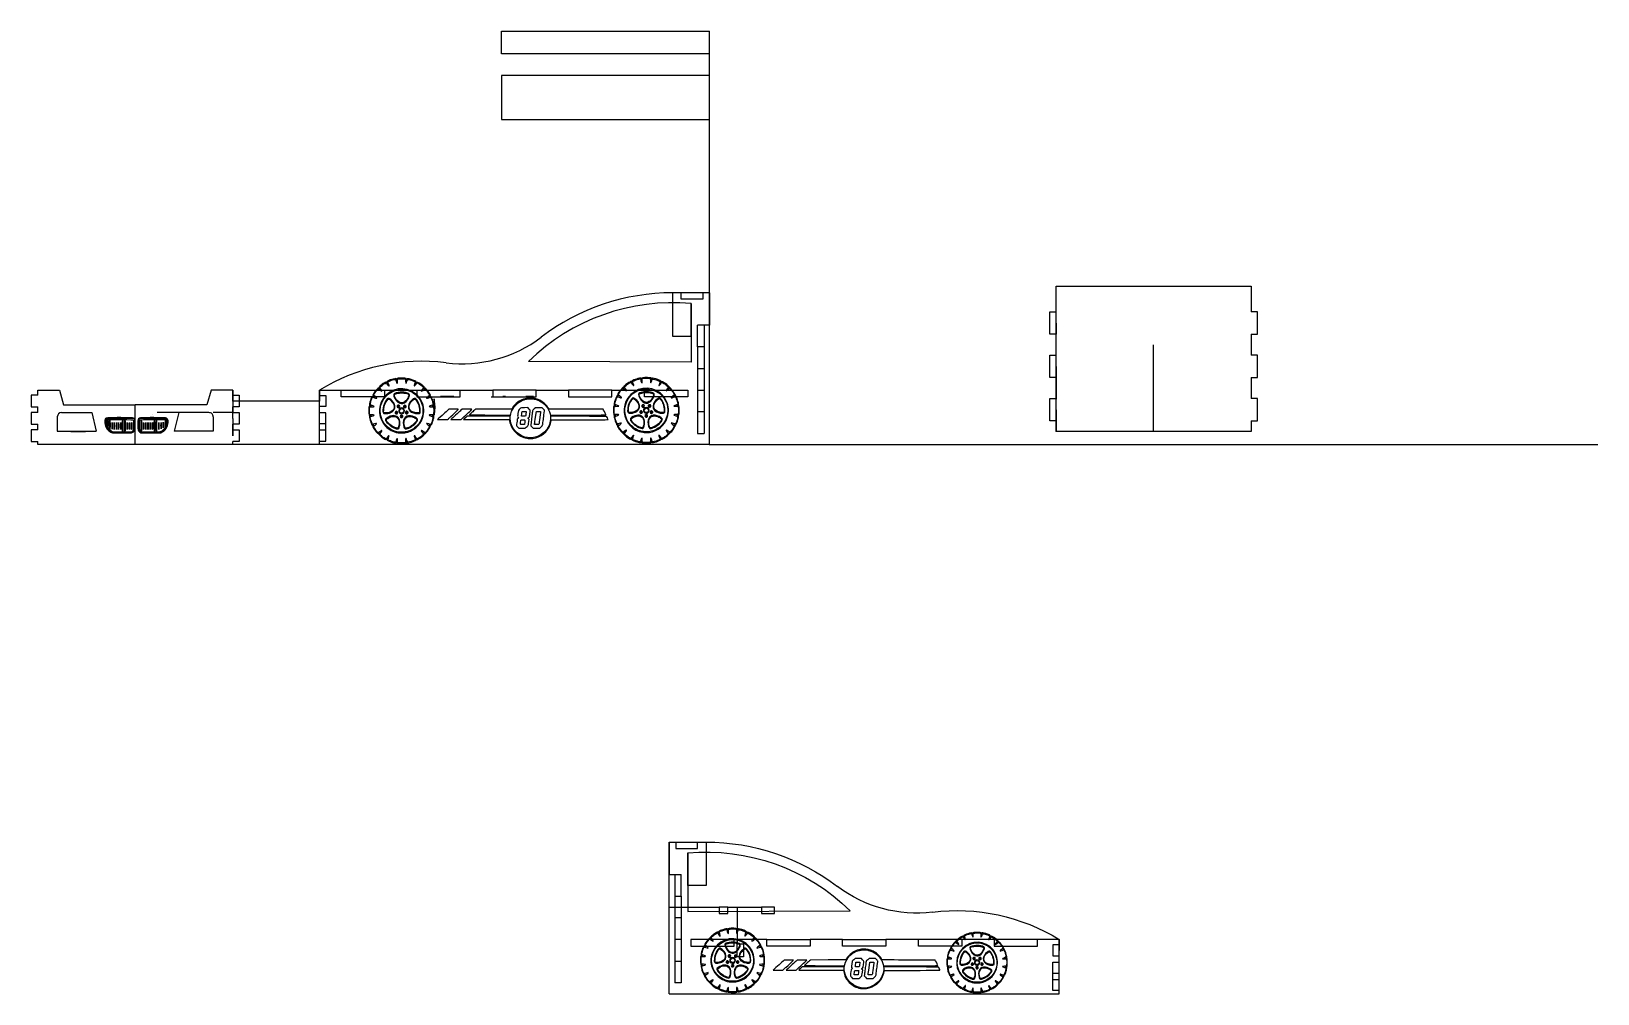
# Model space of a CAD drawing. Header units: millimetres. Extents: x -313 to 410, y -254 to 191.
import ezdxf

# ---------------------------------------------------------------- set-up
doc = ezdxf.new("R2010")
doc.units = ezdxf.units.MM
doc.header["$MEASUREMENT"] = 0
doc.layers.add('CamaLista v1_Sketch1', color=7, linetype='Continuous')

msp = doc.modelspace()

# ---------------------------------------------------------------- linework, layer by layer
at = {"layer": 'CamaLista v1_Sketch1'}
for p, q in [((-96, 180.36), (-96, 190.72)), ((-96, 190.72), (0, 190.72)), ((0, 180.36), (0, 190.72)), ((0, 180.36), (-96, 180.36)), ((0, 170.36), (0, 180.36)), ((0, 170.36), (-96, 170.36)), ((-96, 170.36), (-96, 150)), ((0, 150), (0, 170.36)), ((-96, 150), (0, 150)), ((0, 0), (0, 150)), ((160.05, 61.18, 0.23), (160.05, 73, 0.23)), ((160.05, 73, 0.23), (250.05, 73, 0.31)), ((160.05, 56, 0.23), (160.05, 73, 0.23)), ((250.05, 73, 0.31), (250.05, 61.18, 0.31)), ((0, 70), (-17, 70, -0.01)), ((-17, 70, -0.01), (-17, 50, 0)), ((-13, 67), (-13, 70)), ((-3, 67), (-13, 67)), ((0, 70), (-3, 70)), ((-3, 70), (-3, 67)), ((0, 0), (0, 70)), ((0, 70), (0, 55, 0)), ((-8.5, 50, 0), (-8.5, 65, 0)), ((-8.5, 65, 0), (-8.5, 38, 0)), ((157.05, 50.82, 0.19), (157.05, 61.18, 0.19)), ((157.05, 61.18, 0.19), (160.05, 61.18, 0.23)), ((253.05, 61.18, 0.35), (250.05, 61.18, 0.31)), ((253.05, 50.82, 0.35), (253.05, 61.18, 0.35)), ((-5.5, 45, 0), (-5.5, 55, 0)), ((-2.5, 55, 0), (-5.5, 55, 0)), ((-2.5, 55, 0), (-2.5, 45, 0)), ((0, 55, 0), (-2.5, 55, 0)), ((160.05, 50.82, 0.23), (157.05, 50.82, 0.19)), ((160.05, 36, 0.23), (160.05, 56, 0.23)), ((160.05, 56, 0.23), (160.05, 50.82, 0.23)), ((160.05, 41.18, 0.23), (160.05, 50.82, 0.23)), ((250.05, 50.82, 0.31), (253.05, 50.82, 0.35)), ((250.05, 50.82, 0.31), (250.05, 41.18, 0.31)), ((-17, 50, 0), (-8.5, 50, 0)), ((-5.5, 45, 0), (-5.5, 35, 0)), ((-2.5, 45, 0), (-5.5, 45, 0)), ((-2.5, 45, 0), (-2.5, 35, 0)), ((205.05, 6, 0.27), (205.05, 46, 0.27)), ((-8.5, 38, 0), (-83.5, 38.31, 0)), ((157.05, 30.82, 0.21), (157.05, 41.18, 0.21)), ((157.05, 41.18, 0.21), (160.05, 41.18, 0.23)), ((253.05, 41.18, 0.33), (250.05, 41.18, 0.31)), ((253.05, 30.82, 0.33), (253.05, 41.18, 0.33)), ((-145.05, 29.99), (-144.83, 29.99)), ((-144.83, 29.99), (-144.56, 29.14)), ((-143.98, 30.14), (-143.78, 30.2)), ((-143.98, 29.23), (-143.98, 30.14)), ((-140.6, 30.24), (-140.25, 30.17)), ((-140.25, 30.17), (-140.23, 29.24)), ((-139.57, 30.33), (-139.67, 30)), ((-139.24, 30.32), (-139.57, 30.33)), ((-32.09, 30.21), (-31.87, 30.21)), ((-31.87, 30.21), (-31.6, 29.36)), ((-31.02, 30.36), (-30.82, 30.42)), ((-31.02, 29.45), (-31.02, 30.36)), ((-27.63, 30.45), (-27.29, 30.39)), ((-27.29, 30.39), (-27.26, 29.46)), ((-26.6, 30.55), (-26.71, 30.22)), ((-26.28, 30.54), (-26.6, 30.55)), ((-5.5, 35, 0), (-2.5, 35, 0)), ((-5.5, 35, 0), (-5.5, 25, 0)), ((-2.5, 35, 0), (-2.5, 25, 0)), ((160.05, 30.82, 0.23), (157.05, 30.82, 0.21)), ((160.05, 16, 0.23), (160.05, 36, 0.23)), ((160.05, 36, 0.23), (160.05, 30.82, 0.23)), ((160.05, 30.82, 0.23), (160.05, 20.84, 0.23)), ((250.05, 30.82, 0.31), (253.05, 30.82, 0.33)), ((250.05, 30.82, 0.31), (250.05, 21.18, 0.31)), ((-310, 22.68, -0.01), (-313, 22.68, -0.01)), ((-313, 22.68, -0.01), (-313, 17.32, -0.01)), ((-310, 25, -0.02), (-300, 25, -0.07)), ((-310, 22.68, -0.01), (-310, 25, -0.02)), ((-300, 25, -0.07), (-298.08, 18.27, -0.06)), ((-230, 25, 0.08), (-231.92, 18.27, 0.06)), ((-220, 25, 0.03), (-230, 25, 0.08)), ((-220, 25, 0.03), (-220, 20, 0.02)), ((-220, 22.68, 0.02), (-220, 25, 0.03)), ((-220, 20, 0.02), (-220, 22.68, 0.02)), ((-220, 22.68, 0.02), (-217, 22.68, 0.02)), ((-217, 22.68, 0.02), (-217, 17.32, 0.01)), ((-180, 0), (-180, 25, -0.1)), ((-180, 25, -0.1), (-180, 22.5, -0.09)), ((-180, 25, -0.1), (-170, 25, -0.09)), ((-180, 25, -0.1), (-180, 20, -0.11)), ((-180, 22.5, -0.09), (-177, 22.5, -0.09)), ((-177, 22.5, -0.09), (-177, 17.5, -0.08)), ((-170, 22, -0.08), (-170, 25, -0.09)), ((-170, 25, -0.09), (-150, 25, -0.06)), ((-150, 22, -0.06), (-170, 22, -0.08)), ((-152.91, 26.04), (-153.12, 25.84)), ((-152.6, 25.85), (-152.91, 26.04)), ((-152.31, 26.65), (-152.65, 26.3)), ((-152.65, 26.3), (-152.45, 26)), ((-150, 25, -0.06), (-135, 25, -0.05)), ((-150, 25, -0.06), (-150, 22, -0.06)), ((-149.75, 28.18), (-149.23, 28.47)), ((-149.23, 28.47), (-149.11, 28.31)), ((-135.05, 28.35), (-134.97, 28.48)), ((-135, 25, -0.05), (-135, 22, -0.05)), ((-135, 25, -0.05), (-115, 25, -0.04)), ((-135, 22, -0.05), (-115, 22, -0.03)), ((-134.97, 28.48), (-134.5, 28.22)), ((-132.4, 26.71), (-131.93, 26.27)), ((-131.93, 26.27), (-132.16, 25.95)), ((-131.3, 26.03), (-131.58, 25.84)), ((-131.5, 25.48), (-131.3, 25.62)), ((-131.16, 25.93), (-131.3, 26.03)), ((-131.3, 25.62), (-131.04, 25.36)), ((-129.09, 22.61), (-129.86, 22.05)), ((-129.54, 21.53), (-128.75, 21.79)), ((-129.23, 22.88), (-129.09, 22.61)), ((-128.7, 22.53), (-128.94, 23.02)), ((-128.86, 22.39), (-128.7, 22.53)), ((-128.75, 21.79), (-128.66, 21.68)), ((-115, 25, -0.04), (-100, 25, -0.02)), ((-115, 22, -0.03), (-115, 25, -0.04)), ((-100, 25, -0.02), (-100, 22, 0)), ((-80, 25, 0), (-100, 25, -0.02)), ((-100, 22, 0), (-80, 22, 0)), ((-80, 22, 0), (-80, 25, 0)), ((-80, 25, 0), (-65, 25, -0.03)), ((-65, 25, -0.03), (-65, 22, -0.03)), ((-45, 25, -0.06), (-65, 25, -0.03)), ((-65, 22, -0.03), (-45, 22, -0.09)), ((-45, 22, -0.09), (-45, 25, -0.06)), ((-45, 25, -0.06), (-30, 25, -0.1)), ((-39.96, 26.26), (-40.17, 26.05)), ((-39.65, 26.06), (-39.96, 26.26)), ((-39.36, 26.86), (-39.7, 26.51)), ((-39.7, 26.51), (-39.5, 26.22)), ((-36.79, 28.4), (-36.28, 28.69)), ((-36.28, 28.69), (-36.16, 28.53)), ((-30, 25, -0.1), (-10, 25, -0.15)), ((-30, 22, -0.1), (-30, 25, -0.1)), ((-10, 22, -0.14), (-30, 22, -0.1)), ((-22.08, 28.57), (-22, 28.7)), ((-22, 28.7), (-21.53, 28.44)), ((-19.43, 26.93), (-18.96, 26.48)), ((-18.96, 26.48), (-19.19, 26.16)), ((-18.32, 26.24), (-18.61, 26.06)), ((-18.53, 25.7), (-18.33, 25.84)), ((-18.33, 25.84), (-18.07, 25.58)), ((-18.19, 26.14), (-18.32, 26.24)), ((-16.12, 22.83), (-16.89, 22.26)), ((-16.57, 21.74), (-15.77, 22.01)), ((-16.26, 23.1), (-16.12, 22.83)), ((-15.73, 22.75), (-15.97, 23.24)), ((-15.88, 22.6), (-15.73, 22.75)), ((-15.77, 22.01), (-15.68, 21.89)), ((-10, 25, -0.15), (-10, 22, -0.14)), ((-5.5, 25, 0), (-2.5, 25, 0)), ((-5.5, 25, 0), (-5.5, 15, 0)), ((-2.5, 25, 0), (-2.5, 15, 0)), ((-313, 17.32, -0.01), (-310, 17.32, -0.01)), ((-313, 14.68, -0.01), (-313, 9.32, -0.01)), ((-310, 14.68, -0.01), (-313, 14.68, -0.01)), ((-310, 14.68, -0.01), (-310, 17.32, -0.01)), ((-299, 14.68, 0), (-285.08, 14.68, 0)), ((-298.08, 18.27, -0.06), (-265, 18.27)), ((-285.08, 14.68, 0), (-283, 6.18, -0.01)), ((-265, 0, -0.01), (-265, 18.35, 0)), ((-231.92, 18.27, 0.06), (-265, 18.27, 0)), ((-244.92, 14.68, 0), (-254.92, 14.68, 0)), ((-244.92, 14.68, 0), (-247, 6.18, 0)), ((-231, 14.68, 0), (-244.92, 14.68, 0)), ((-220, 14.68, 0.01), (-229, 14.68, 0)), ((-220, 20, -0.07), (-220, 14.68, 0.01)), ((-180, 20, -0.11), (-220, 20, -0.07)), ((-217, 17.32, 0.01), (-220, 17.32, 0.01)), ((-220, 14.68, 0.01), (-220, 17.32, 0.01)), ((-220, 12, 0), (-220, 14.68, 0.01)), ((-220, 14.68, 0.01), (-217, 14.68, 0.01)), ((-217, 14.68, 0.01), (-217, 9.32, 0)), ((-177, 17.5, -0.08), (-180, 17.5, -0.07)), ((-177, 14.5, -0.06), (-180, 14.5, -0.06)), ((-177, 9.5, -0.03), (-177, 14.5, -0.06)), ((-156.59, 18.22), (-156.59, 18.4)), ((-155.75, 17.96), (-156.59, 18.22)), ((-156.15, 17.71), (-156.58, 17.69)), ((-156.41, 17.81), (-156.15, 17.71)), ((-150.38, 14.84), (-150.35, 15.78)), ((-150.22, 14.68), (-150.38, 14.84)), ((-127.14, 17.69), (-127.56, 17.69)), ((-127.05, 17.27), (-127.14, 17.69)), ((-120.3, 16.25), (-120.86, 15.71)), ((-118.11, 16.25), (-120.3, 16.25)), ((-114.18, 16.25), (-114.7, 15.75)), ((-111.92, 16.25), (-114.18, 16.25)), ((-107.95, 16.25), (-108.28, 15.93)), ((-99.6, 16.26), (-107.95, 16.25)), ((-91.24, 16.28), (-99.6, 16.26)), ((-90.89, 16.85), (-91.24, 16.28)), ((-88.19, 15.7), (-88.38, 14.25)), ((-87.82, 16.05), (-88.19, 15.7)), ((-86.82, 16.92), (-87.13, 16.66)), ((-85.34, 16.95), (-86.82, 16.92)), ((-83.86, 16.98), (-85.34, 16.95)), ((-83.26, 16.34), (-83.86, 16.98)), ((-80.21, 16.91), (-80.84, 16.38)), ((-80.25, 12.57), (-79.87, 15.19)), ((-78.68, 16.9), (-80.21, 16.91)), ((-79.87, 15.19), (-78.97, 15.21)), ((-77.15, 16.89), (-78.68, 16.9)), ((-76.73, 16.45), (-77.15, 16.89)), ((-49.03, 16.25), (-61.47, 16.25)), ((-48.82, 15.87), (-49.03, 16.25)), ((-43.64, 18.43), (-43.64, 18.61)), ((-42.8, 18.17), (-43.64, 18.43)), ((-43.19, 17.92), (-43.63, 17.9)), ((-43.46, 18.02), (-43.19, 17.92)), ((-37.42, 15.05), (-37.39, 15.98)), ((-37.26, 14.89), (-37.42, 15.05)), ((-14.17, 17.9), (-14.59, 17.9)), ((-14.07, 17.48), (-14.17, 17.9)), ((-2.5, 15, 0), (-5.5, 15, 0)), ((-5.5, 15, 0), (-5.5, 5, 0)), ((-2.5, 15, 0), (-2.5, 5, 0)), ((157.05, 10.82, 0.21), (157.05, 21.18, 0.22)), ((157.05, 21.18, 0.22), (160.05, 21.18, 0.23)), ((160.05, 6, 0.23), (160.05, 16, 0.23)), ((160.05, 16, 0.23), (160.05, 10.82, 0.23)), ((253.05, 21.18, 0.32), (250.05, 21.18, 0.31)), ((253.05, 10.82, 0.33), (253.05, 21.18, 0.32)), ((-313, 9.32, -0.01), (-310, 9.32, -0.01)), ((-310, 6.68, -0.01), (-310, 9.32, -0.01)), ((-301, 12.68, 0), (-301, 6.18, -0.01)), ((-278.43, 11.3), (-278.51, 10.98)), ((-272.23, 11.3), (-278.43, 11.3)), ((-265.12, 6.54), (-265.12, 8.86)), ((-256.89, 13.75), (-256.87, 13.8)), ((-250.56, 11.3), (-256.67, 11.3)), ((-256.17, 12.12), (-250.66, 12.11)), ((-251.84, 6.96), (-251.15, 7.6)), ((-251.15, 9.3), (-251.14, 10.98)), ((-251.15, 7.6), (-251.15, 9.3)), ((-251.14, 10.98), (-251.07, 9.41)), ((-251.07, 9.41), (-251, 7.84)), ((-251, 7.84), (-250.7, 8.46)), ((-250.66, 12.11), (-250.37, 11.77)), ((-250.42, 10.96), (-250.56, 11.3)), ((-229, 12.68, 0), (-229, 6.18, -0.01)), ((-220, 12, 0), (-220, 9.32, 0)), ((-217, 9.32, 0), (-220, 9.32, 0)), ((-220, 9.32, 0), (-220, 4, -0.01)), ((-220, 6.68, -0.01), (-220, 9.32, 0)), ((-177, 9.5, -0.03), (-180, 9.5, -0.03)), ((-177, 6.5, -0.02), (-177, 9.5, -0.03)), ((-156.79, 13.62), (-156.86, 14.13)), ((-155.89, 13.62), (-156.79, 13.62)), ((-156.57, 12.74), (-155.76, 13.01)), ((-156.56, 12.38), (-156.57, 12.74)), ((-155.07, 8.35), (-154.93, 8.46)), ((-154.85, 7.94), (-155.07, 8.35)), ((-128.42, 13.01), (-127.58, 12.74)), ((-127.41, 13.62), (-128.3, 13.62)), ((-127.58, 12.74), (-127.6, 12.45)), ((-127.35, 13.87), (-127.41, 13.62)), ((-123.2, 11.44), (-120.94, 11.44)), ((-120.94, 11.44), (-120.48, 11.86)), ((-119.15, 11.67), (-119.37, 11.44)), ((-119.37, 11.44), (-117.01, 11.44)), ((-117.01, 11.44), (-114.65, 11.44)), ((-114.65, 11.44), (-113.66, 12.38)), ((-111.89, 12.97), (-112.67, 12.27)), ((-102.09, 12.97), (-111.89, 12.97)), ((-102.87, 11.44), (-92.29, 11.44)), ((-92.29, 12.97), (-102.09, 12.97)), ((-92.22, 13.2), (-92.29, 12.97)), ((-92.29, 11.44), (-92.21, 10.84)), ((-88.7, 11.63), (-88.82, 10.72)), ((-88.4, 11.89), (-88.7, 11.63)), ((-88.56, 8.08), (-88.04, 7.52)), ((-88.04, 7.52), (-86.54, 7.52)), ((-86.54, 7.52), (-85.04, 7.52)), ((-85.04, 7.52), (-84.57, 7.89)), ((-83.26, 11.55), (-83.47, 11.77)), ((-83.39, 10.53), (-83.26, 11.55)), ((-83.38, 12.46), (-83.06, 12.79)), ((-83.06, 12.79), (-82.9, 14.1)), ((-81.98, 8.1), (-81.42, 7.52)), ((-81.42, 7.52), (-79.88, 7.52)), ((-80.72, 9.19), (-80.67, 9.57)), ((-79.74, 9.19), (-80.72, 9.19)), ((-79.88, 7.52), (-78.35, 7.52)), ((-78.35, 7.52), (-77.69, 8.08)), ((-73.08, 13.55), (-60.46, 13.55)), ((-73.06, 13.28), (-73.08, 13.55)), ((-73.03, 13.01), (-73.06, 13.28)), ((-60.25, 12.97), (-73.03, 13.01)), ((-43.84, 13.83), (-43.91, 14.34)), ((-42.94, 13.83), (-43.84, 13.83)), ((-43.62, 12.95), (-42.81, 13.22)), ((-43.61, 12.59), (-43.62, 12.95)), ((-42.12, 8.55), (-41.97, 8.67)), ((-41.9, 8.14), (-42.12, 8.55)), ((-15.45, 13.22), (-14.61, 12.95)), ((-14.44, 13.83), (-15.32, 13.83)), ((-14.61, 12.95), (-14.62, 12.66)), ((-14.37, 14.08), (-14.44, 13.83)), ((160.05, 10.82, 0.23), (157.05, 10.82, 0.21)), ((160.05, 10.82, 0.23), (160.05, 6, 0.23)), ((160.05, 10.82, 0.23), (160.05, 5.83, 0.22)), ((250.05, 10.82, 0.31), (253.05, 10.82, 0.33)), ((250.05, 10.82, 0.31), (250.05, 6, 0.31)), ((-313, 6.68, -0.01), (-313, 1.32, 0)), ((-310, 6.68, -0.01), (-313, 6.68, -0.01)), ((-313, 1.32, 0), (-310, 1.32, 0)), ((-310, 0, 0), (-310, 1.32, 0)), ((-220, 0, -0.02), (-310, 0, 0)), ((-301, 6.18, -0.01), (-283, 6.18, -0.01)), ((-294.82, 5.96), (-288, 5.92)), ((-276.22, 6.27), (-275.49, 5.83)), ((-275.49, 5.83), (-271.07, 5.8)), ((-271.07, 5.8), (-266.67, 5.76)), ((-266.67, 5.76), (-266.28, 6.09)), ((-265.51, 6.09), (-265.12, 6.54)), ((-220, 0, -0.02), (-265, 0, -0.01)), ((-262.95, 5.63), (-262.45, 5.27)), ((-262.45, 5.27), (-257.92, 5.27)), ((-229, 6.18, -0.01), (-247, 6.18, 0)), ((-220, 4, -0.01), (-220, 6.68, -0.01)), ((-220, 6.68, -0.01), (-217, 6.68, -0.01)), ((-217, 1.32, -0.02), (-220, 1.32, -0.02)), ((-220, 0, -0.02), (-220, 1.32, -0.02)), ((-180, 0), (-220, 0, -0.02)), ((-217, 6.68, -0.01), (-217, 1.32, -0.02)), ((-177, 6.5, -0.02), (-180, 6.5, -0.02)), ((-180, 1.5, 0), (-177, 1.5, 0)), ((-180, 0), (-180, 1.5, 0)), ((0, 0), (-180, 0)), ((-177, 1.5, 0), (-177, 6.5, -0.02)), ((-152.87, 5.33), (-153.07, 5.53)), ((-152.14, 5.87), (-152.87, 5.33)), ((-152.45, 4.97), (-152.64, 4.69)), ((-152.64, 4.69), (-152.5, 4.51)), ((-152.23, 4.7), (-152.05, 4.95)), ((-152.07, 4.54), (-152.23, 4.7)), ((-148.4, 2.11), (-148.14, 2.92)), ((-148.13, 1.95), (-148.4, 2.11)), ((-131.93, 4.69), (-132.19, 4.45)), ((-132.17, 5.03), (-131.93, 4.69)), ((-39.91, 5.53), (-40.12, 5.73)), ((-39.19, 6.07), (-39.91, 5.53)), ((-39.5, 5.17), (-39.69, 4.89)), ((-39.69, 4.89), (-39.55, 4.71)), ((-39.28, 4.9), (-39.1, 5.15)), ((-39.12, 4.74), (-39.28, 4.9)), ((-35.44, 2.3), (-35.18, 3.11)), ((-35.17, 2.15), (-35.44, 2.3)), ((-18.96, 4.89), (-19.22, 4.65)), ((-19.2, 5.23), (-18.96, 4.89)), ((-5.5, 5, 0), (-2.5, 5, 0)), ((0, 0), (160, 0)), ((250.05, 6, 0.31), (160.05, 6, 0.17)), ((250.05, 6, 0.31), (205.05, 6, 0.27)), ((160, 0), (410, 0)), ((-18.53, -253.61), (-18.53, -183.62, -1.22)), ((-18.53, -183.62, -1.22), (-1.53, -183.62, -1.22)), ((-18.53, -183.62, -1.22), (-15.53, -183.62, -1.22)), ((-18.53, -183.62, -1.22), (-18.53, -198.62, -0.96)), ((-15.53, -183.62, -1.22), (-15.53, -186.62, -1.17)), ((-15.53, -186.62, -1.17), (-5.53, -186.62, -1.17)), ((-5.53, -186.62, -1.17), (-5.53, -183.62, -1.22)), ((-1.53, -183.62, -1.22), (-1.53, -203.62, -0.87)), ((-10.03, -188.62, -1.13), (-10.03, -215.61, -0.66)), ((-10.03, -203.62, -0.87), (-10.03, -188.62, -1.13)), ((-18.53, -198.62, -0.96), (-16.03, -198.62, -0.96)), ((-16.03, -198.62, -0.96), (-16.03, -208.62, -0.79)), ((-16.03, -198.62, -0.96), (-13.03, -198.62, -0.96)), ((-13.03, -208.62, -0.79), (-13.03, -198.62, -0.96)), ((-16.03, -208.62, -0.79), (-16.03, -218.61, -0.61)), ((-16.03, -208.62, -0.79), (-13.03, -208.62, -0.79)), ((-13.03, -208.62, -0.79), (-13.03, -218.61, -0.61)), ((-1.53, -203.62, -0.87), (-10.03, -203.62, -0.87)), ((-18.53, -253.61), (-18.53, -213.61)), ((-18.53, -213.61), (1.47, -213.61)), ((-10.03, -215.61, -0.66), (64.97, -215.31, -0.67)), ((1.47, -213.61), (4.47, -213.61)), ((8.47, -213.61), (4.47, -213.61)), ((4.47, -213.61), (4.47, -216.61)), ((4.47, -216.61), (8.47, -216.61)), ((8.47, -213.61), (12.75, -213.61)), ((8.47, -213.61), (23.98, -213.61)), ((8.47, -216.61), (8.47, -213.61)), ((12.75, -213.61), (12.75, -230.61)), ((23.98, -213.61), (23.98, -216.61)), ((29.98, -213.61), (23.98, -213.61)), ((23.98, -216.61), (29.98, -216.61)), ((29.98, -216.61), (29.98, -213.61)), ((-16.03, -218.61, -0.61), (-16.03, -228.61, -0.44)), ((-13.03, -218.61, -0.61), (-16.03, -218.61, -0.61)), ((-13.03, -218.61, -0.61), (-13.03, -228.61, -0.44)), ((7.78, -224.05), (8, -224.05)), ((8, -224.05), (8.26, -224.88)), ((8.83, -223.9), (9.02, -223.85)), ((8.83, -224.8), (8.83, -223.9)), ((12.14, -223.81), (12.47, -223.87)), ((12.47, -223.87), (12.5, -224.79)), ((13.14, -223.72), (13.04, -224.04)), ((13.46, -223.73), (13.14, -223.72)), ((-13.03, -228.61, -0.44), (-16.03, -228.61, -0.44)), ((-16.03, -228.61, -0.44), (-16.03, -238.61, -0.26)), ((-13.03, -228.61, -0.44), (-13.03, -238.61, -0.26)), ((11.47, -228.61, -0.44), (-8.53, -228.61, -0.44)), ((-8.53, -228.61, -0.44), (-8.53, -231.61, -0.38)), ((0.1, -227.91), (-0.11, -228.11)), ((0.4, -228.1), (0.1, -227.91)), ((0.68, -227.32), (0.35, -227.66)), ((0.35, -227.66), (0.54, -227.95)), ((3.19, -225.82), (3.69, -225.54)), ((3.69, -225.54), (3.81, -225.69)), ((11.47, -231.61, -0.38), (11.47, -228.61, -0.44)), ((26.47, -228.61, -0.44), (11.47, -228.61, -0.44)), ((12.75, -230.61), (15.75, -230.61)), ((12.75, -236.61), (12.75, -230.61)), ((15.75, -230.61), (15.75, -236.61)), ((17.56, -225.65), (17.64, -225.53)), ((17.64, -225.53), (18.1, -225.78)), ((20.15, -227.25), (20.61, -227.69)), ((20.61, -227.69), (20.38, -228)), ((21.23, -227.92), (20.95, -228.1)), ((21.03, -228.46), (21.23, -228.32)), ((21.37, -228.02), (21.23, -227.92)), ((21.23, -228.32), (21.48, -228.57)), ((23.38, -231.26), (22.63, -231.82)), ((23.25, -231), (23.38, -231.26)), ((23.77, -231.34), (23.53, -230.86)), ((23.62, -231.48), (23.77, -231.34)), ((26.47, -228.61, -0.44), (46.47, -228.61, -0.44)), ((26.47, -231.61, -0.38), (26.47, -228.61, -0.44)), ((61.47, -228.61, -0.44), (46.47, -228.61, -0.44)), ((46.47, -228.61, -0.44), (46.47, -231.61, -0.38)), ((61.47, -231.61, -0.38), (61.47, -228.61, -0.44)), ((61.47, -228.61, -0.44), (81.47, -228.61, -0.44)), ((81.47, -228.61, -0.44), (81.47, -231.61, -0.38)), ((96.47, -228.61, -0.44), (81.47, -228.61, -0.44)), ((96.47, -231.61, -0.38), (96.47, -228.61, -0.44)), ((116.47, -228.61, -0.44), (96.47, -228.61, -0.44)), ((113.57, -229.53), (113.38, -229.72)), ((113.85, -229.71), (113.57, -229.53)), ((114.12, -228.97), (113.81, -229.29)), ((113.81, -229.29), (113.99, -229.57)), ((116.47, -228.61, -0.44), (116.47, -231.61, -0.38)), ((131.47, -228.61, -0.44), (116.47, -228.61, -0.44)), ((116.49, -227.56), (116.96, -227.29)), ((116.96, -227.29), (117.07, -227.44)), ((120.82, -225.89), (121.02, -225.89)), ((121.02, -225.89), (121.27, -226.67)), ((121.8, -225.75), (121.98, -225.7)), ((121.8, -226.59), (121.8, -225.75)), ((124.92, -225.67), (125.23, -225.72)), ((125.23, -225.72), (125.26, -226.58)), ((125.86, -225.58), (125.77, -225.88)), ((126.17, -225.59), (125.86, -225.58)), ((130.03, -227.4), (130.1, -227.29)), ((130.1, -227.29), (130.53, -227.52)), ((151.47, -228.61, -0.44), (131.47, -228.61, -0.44)), ((131.47, -228.61, -0.44), (131.47, -231.61, -0.38)), ((132.47, -228.91), (132.9, -229.32)), ((132.9, -229.32), (132.69, -229.62)), ((133.49, -229.54), (133.22, -229.71)), ((133.3, -230.04), (133.48, -229.92)), ((133.48, -229.92), (133.73, -230.16)), ((133.61, -229.63), (133.49, -229.54)), ((151.47, -231.61, -0.38), (151.47, -228.61, -0.44)), ((161.47, -228.61, -0.44), (151.47, -228.61, -0.44)), ((161.47, -231.11, -0.39), (158.47, -231.11, -0.39)), ((158.47, -231.11, -0.39), (158.47, -236.11, -0.31)), ((161.47, -228.61, -0.44), (161.47, -231.11, -0.39)), ((161.47, -253.61), (161.47, -228.61, -0.44)), ((161.47, -228.61, -0.44), (161.47, -233.61, -0.35)), ((-8.53, -231.61, -0.38), (11.47, -231.61, -0.38)), ((-3.51, -235.56), (-3.51, -235.38)), ((-2.69, -235.82), (-3.51, -235.56)), ((-3.07, -236.05), (-3.49, -236.08)), ((-3.33, -235.96), (-3.07, -236.05)), ((2.57, -238.86), (2.6, -237.95)), ((15.75, -236.61), (12.75, -236.61)), ((22.95, -232.32), (23.72, -232.06)), ((23.72, -232.06), (23.81, -232.18)), ((25.29, -236.08), (24.88, -236.08)), ((25.39, -236.48), (25.29, -236.08)), ((46.47, -231.61, -0.38), (26.47, -231.61, -0.38)), ((34.51, -238.07), (33.96, -238.58)), ((36.65, -238.07), (34.51, -238.07)), ((40.5, -238.07), (39.99, -238.55)), ((42.7, -238.07), (40.5, -238.07)), ((46.59, -238.07), (46.26, -238.38)), ((54.76, -238.05), (46.59, -238.07)), ((62.93, -238.03), (54.76, -238.05)), ((81.47, -231.61, -0.38), (61.47, -231.61, -0.38)), ((63.27, -237.47), (62.93, -238.03)), ((66.27, -238.26), (65.91, -238.6)), ((67.25, -237.41), (66.94, -237.66)), ((68.7, -237.38), (67.25, -237.41)), ((70.15, -237.35), (68.7, -237.38)), ((70.73, -237.97), (70.15, -237.35)), ((73.72, -237.42), (73.1, -237.93)), ((75.21, -237.43), (73.72, -237.42)), ((76.7, -237.43), (75.21, -237.43)), ((77.12, -237.87), (76.7, -237.43)), ((104.21, -238.06), (92.04, -238.06)), ((116.47, -231.61, -0.38), (96.47, -231.61, -0.38)), ((104.41, -238.44), (104.21, -238.06)), ((110.18, -236.74), (110.18, -236.57)), ((110.95, -236.98), (110.18, -236.74)), ((110.59, -237.2), (110.19, -237.23)), ((110.35, -237.11), (110.59, -237.2)), ((131.47, -231.61, -0.38), (151.47, -231.61, -0.38)), ((135.52, -232.69), (134.81, -233.21)), ((135.11, -233.69), (135.84, -233.44)), ((135.39, -232.44), (135.52, -232.69)), ((135.88, -232.76), (135.66, -232.31)), ((135.74, -232.89), (135.88, -232.76)), ((135.84, -233.44), (135.92, -233.55)), ((137.32, -237.23), (136.93, -237.23)), ((137.4, -237.61), (137.32, -237.23)), ((158.47, -236.11, -0.31), (161.47, -236.11, -0.31)), ((-16.03, -238.61, -0.26), (-16.03, -248.61, -0.09)), ((-16.03, -238.61, -0.26), (-13.03, -238.61, -0.26)), ((-13.03, -238.61, -0.26), (-13.03, -248.61, -0.09)), ((-3.7, -240.05), (-3.77, -239.55)), ((-2.81, -240.05), (-3.7, -240.05)), ((-3.48, -240.92), (-2.7, -240.65)), ((-3.47, -241.27), (-3.48, -240.92)), ((-2.02, -245.21), (-1.87, -245.1)), ((-1.8, -245.61), (-2.02, -245.21)), ((2.73, -239.02), (2.57, -238.86)), ((24.04, -240.65), (24.86, -240.92)), ((25.03, -240.05), (24.16, -240.05)), ((24.86, -240.92), (24.85, -241.2)), ((25.09, -239.81), (25.03, -240.05)), ((31.68, -242.76), (33.88, -242.76)), ((33.88, -242.76), (34.33, -242.36)), ((35.63, -242.54), (35.42, -242.76)), ((35.42, -242.76), (37.73, -242.76)), ((37.73, -242.76), (40.04, -242.76)), ((40.04, -242.76), (41, -241.85)), ((42.74, -241.27), (41.97, -241.95)), ((52.32, -241.27), (42.74, -241.27)), ((51.55, -242.76), (61.9, -242.76)), ((61.91, -241.27), (52.32, -241.27)), ((61.9, -242.76), (61.98, -243.35)), ((61.97, -241.04), (61.91, -241.27)), ((65.41, -242.58), (65.29, -243.47)), ((65.71, -242.33), (65.41, -242.58)), ((65.91, -238.6), (65.73, -240.02)), ((70.74, -242.66), (70.52, -242.44)), ((70.6, -243.65), (70.74, -242.66)), ((70.61, -241.77), (70.93, -241.44)), ((70.93, -241.44), (71.08, -240.16)), ((73.22, -244.97), (73.26, -244.6)), ((74.18, -244.97), (73.22, -244.97)), ((73.67, -241.66), (74.04, -239.1)), ((74.04, -239.1), (74.93, -239.08)), ((80.71, -240.97), (80.69, -240.7)), ((80.69, -240.7), (93.03, -240.7)), ((80.73, -241.23), (80.71, -240.97)), ((93.23, -241.27), (80.73, -241.23)), ((110, -240.97), (109.93, -240.5)), ((110.83, -240.97), (110, -240.97)), ((110.2, -241.79), (110.94, -241.54)), ((110.21, -242.12), (110.2, -241.79)), ((111.58, -245.83), (111.71, -245.73)), ((115.9, -239.85), (115.93, -238.99)), ((116.05, -240), (115.9, -239.85)), ((136.13, -241.53), (136.91, -241.79)), ((137.07, -240.97), (136.25, -240.97)), ((136.91, -241.79), (136.9, -242.05)), ((137.13, -240.75), (137.07, -240.97)), ((158.47, -239.11, -0.25), (161.47, -239.11, -0.25)), ((158.47, -244.11, -0.17), (158.47, -239.11, -0.25)), ((158.47, -244.11, -0.17), (161.47, -244.11, -0.17)), ((158.47, -247.11, -0.11), (158.47, -244.11, -0.17)), ((-13.03, -248.61, -0.09), (-16.03, -248.61, -0.09)), ((0.14, -248.16), (-0.06, -247.96)), ((0.85, -247.64), (0.14, -248.16)), ((0.55, -248.52), (0.36, -248.78)), ((0.36, -248.78), (0.49, -248.96)), ((0.76, -248.78), (0.93, -248.54)), ((0.91, -248.94), (0.76, -248.78)), ((4.51, -251.31), (4.76, -250.52)), ((4.77, -251.46), (4.51, -251.31)), ((20.61, -248.78), (20.36, -249.03)), ((20.37, -248.46), (20.61, -248.78)), ((65.55, -246.06), (66.05, -246.6)), ((66.05, -246.6), (67.52, -246.6)), ((67.52, -246.6), (68.99, -246.6)), ((68.99, -246.6), (69.46, -246.24)), ((71.99, -246.03), (72.54, -246.6)), ((72.54, -246.6), (74.04, -246.6)), ((74.04, -246.6), (75.54, -246.6)), ((75.54, -246.6), (76.18, -246.05)), ((111.78, -246.21), (111.58, -245.83)), ((113.61, -248.61), (113.42, -248.43)), ((114.28, -248.12), (113.61, -248.61)), ((114, -248.95), (113.82, -249.2)), ((113.82, -249.2), (113.95, -249.37)), ((114.19, -249.19), (114.36, -248.97)), ((114.34, -249.35), (114.19, -249.19)), ((117.73, -251.58), (117.97, -250.84)), ((117.98, -251.72), (117.73, -251.58)), ((132.9, -249.2), (132.67, -249.43)), ((132.68, -248.89), (132.9, -249.2)), ((158.47, -247.11, -0.11), (161.47, -247.11, -0.11)), ((158.47, -252.11, -0.03), (158.47, -247.11, -0.11)), ((161.47, -252.11, -0.03), (158.47, -252.11, -0.03)), ((161.47, -253.61), (161.47, -252.11, -0.03)), ((-18.53, -253.61), (161.47, -253.61))]:
    msp.add_line(p, q, dxfattribs=at)
at = {"layer": 'CamaLista v1_Sketch1', "extrusion": (-4.81685e-06, 5.63156e-05, 1)}
msp.add_arc((-17.08, -29.61, 0), 95, 84.81941, 134.36059, dxfattribs=at)
at = {"layer": 'CamaLista v1_Sketch1', "extrusion": (-0.000465632, 8.08146e-06, 1)}
msp.add_arc((-17, -30, 0), 100, 90, 127.33457, dxfattribs=at)
at = {"layer": 'CamaLista v1_Sketch1', "extrusion": (-0.000566477, -0.000108919, 1)}
msp.add_arc((-114.03, 97.22, 0), 60, 262.82683, 307.33457, dxfattribs=at)
at = {"layer": 'CamaLista v1_Sketch1', "extrusion": (-0.000568622, -0.000138405, 1)}
msp.add_arc((-132.77, -51.61, 0), 90, 82.82683, 121.65688, dxfattribs=at)
at = {"layer": 'CamaLista v1_Sketch1', "extrusion": (-2.5424e-05, -0.00065359, 1)}
msp.add_arc((-299, 12.68, 0), 2, 89.99822, 179.99821, dxfattribs=at)
at = {"layer": 'CamaLista v1_Sketch1', "extrusion": (-2.54254e-05, -0.00065359, 1)}
msp.add_arc((-231, 12.68, 0), 2, 0.00185, 90.00185, dxfattribs=at)
at = {"layer": 'CamaLista v1_Sketch1', "extrusion": (-1.2e-15, -0.017452, -0.999848)}
for centre, radius, start, end in [((-1.45, 283.18, 4.43), 95, 264.81941, 314.36059), ((-1.53, 283.57, 4.43), 100, 270, 307.3345), ((95.5, 156.35, 4.43), 60, 82.82675, 127.3345), ((114.24, 305.18, 4.43), 90, 262.82675, 301.65682)]:
    msp.add_arc(centre, radius, start, end, dxfattribs=at)
at = {"layer": 'CamaLista v1_Sketch1'}
for points in [[(-147.31, 29.74), (-147.96, 29.49), (-148.71, 29.11), (-148.74, 29.03)], [(-148.74, 29.03), (-148.75, 28.99), (-148.73, 28.82), (-148.69, 28.65)], [(-148.11, 27.95), (-148.45, 28.97), (-148.47, 28.86), (-147.75, 29.2)], [(-147.75, 29.2), (-146.94, 29.58), (-145.52, 29.99), (-145.05, 29.99)], [(-144.78, 30.36), (-145.27, 30.36), (-146.54, 30.05), (-147.31, 29.74)], [(-144.49, 30.01), (-144.62, 30.34), (-144.63, 30.36), (-144.78, 30.36)], [(-144.56, 29.14), (-144.27, 28.27), (-144.19, 28.13), (-144.06, 28.25)], [(-144.34, 29.67), (-144.36, 29.67), (-144.43, 29.82), (-144.49, 30.01)], [(-144.29, 30.01), (-144.29, 29.82), (-144.31, 29.67), (-144.34, 29.67)], [(-143.63, 30.57), (-144.24, 30.48), (-144.29, 30.43), (-144.29, 30.01)], [(-144.06, 28.25), (-143.99, 28.3), (-143.98, 28.48), (-143.98, 29.23)], [(-143.78, 30.2), (-143.17, 30.37), (-141.43, 30.39), (-140.6, 30.24)], [(-139.99, 30.44), (-140.25, 30.63), (-142.71, 30.72), (-143.63, 30.57)], [(-140.23, 29.24), (-140.2, 28.23), (-140.16, 28.09), (-139.97, 28.27)], [(-139.87, 30.02), (-139.9, 30.26), (-139.94, 30.4), (-139.99, 30.44)], [(-139.97, 28.27), (-139.91, 28.32), (-139.76, 28.69), (-139.62, 29.13)], [(-139.81, 29.67), (-139.83, 29.67), (-139.86, 29.83), (-139.87, 30.02)], [(-139.67, 30), (-139.73, 29.82), (-139.8, 29.67), (-139.81, 29.67)], [(-139.62, 29.13), (-139.48, 29.56), (-139.35, 29.93), (-139.33, 29.97)], [(-139.33, 29.97), (-139.14, 30.2), (-135.94, 29.18), (-135.81, 28.85)], [(-135.91, 29.32), (-137.16, 29.92), (-138.41, 30.3), (-139.24, 30.32)], [(-135.5, 28.57), (-135.37, 29.06), (-135.37, 29.05), (-135.91, 29.32)], [(-36.2, 29.04), (-36.33, 29.04), (-37.04, 28.67), (-37.65, 28.28)], [(-35.9, 28.77), (-36.03, 28.95), (-36.14, 29.04), (-36.2, 29.04)], [(-35.78, 29.25), (-35.8, 29.21), (-35.78, 29.03), (-35.73, 28.86)], [(-34.35, 29.96), (-35, 29.71), (-35.75, 29.33), (-35.78, 29.25)], [(-35.15, 28.17), (-35.49, 29.19), (-35.52, 29.08), (-34.79, 29.42)], [(-34.79, 29.42), (-33.98, 29.79), (-32.56, 30.21), (-32.09, 30.21)], [(-31.82, 30.58), (-32.31, 30.58), (-33.58, 30.27), (-34.35, 29.96)], [(-31.53, 30.23), (-31.65, 30.56), (-31.67, 30.58), (-31.82, 30.58)], [(-31.6, 29.36), (-31.31, 28.48), (-31.23, 28.35), (-31.09, 28.46)], [(-31.37, 29.89), (-31.4, 29.89), (-31.47, 30.04), (-31.53, 30.23)], [(-31.33, 30.23), (-31.33, 30.04), (-31.35, 29.89), (-31.37, 29.89)], [(-30.67, 30.79), (-31.28, 30.7), (-31.33, 30.65), (-31.33, 30.23)], [(-31.09, 28.46), (-31.03, 28.52), (-31.02, 28.7), (-31.02, 29.45)], [(-30.82, 30.42), (-30.21, 30.59), (-28.47, 30.61), (-27.63, 30.45)], [(-27.03, 30.66), (-27.29, 30.85), (-29.75, 30.94), (-30.67, 30.79)], [(-27.26, 29.46), (-27.24, 28.45), (-27.2, 28.31), (-27.01, 28.48)], [(-26.91, 30.24), (-26.93, 30.48), (-26.97, 30.62), (-27.03, 30.66)], [(-27.01, 28.48), (-26.95, 28.54), (-26.8, 28.91), (-26.66, 29.35)], [(-26.85, 29.89), (-26.86, 29.89), (-26.89, 30.05), (-26.91, 30.24)], [(-26.71, 30.22), (-26.77, 30.04), (-26.83, 29.89), (-26.85, 29.89)], [(-26.66, 29.35), (-26.52, 29.78), (-26.39, 30.15), (-26.36, 30.19)], [(-26.36, 30.19), (-26.17, 30.42), (-22.97, 29.4), (-22.84, 29.07)], [(-22.94, 29.54), (-24.19, 30.14), (-25.44, 30.52), (-26.28, 30.54)], [(-22.84, 29.07), (-22.83, 29.03), (-22.94, 28.63), (-23.09, 28.18)], [(-22.53, 28.79), (-22.4, 29.28), (-22.4, 29.27), (-22.94, 29.54)], [(-21.59, 28.85), (-22.1, 29.1), (-22.12, 29.09), (-22.37, 28.74)], [(-155.88, 21.76), (-156.36, 20.81), (-156.72, 19.72), (-156.88, 18.77)], [(-155.63, 22.15), (-155.66, 22.14), (-155.78, 21.96), (-155.88, 21.76)], [(-155.78, 21.2), (-155.65, 21.46), (-155.53, 21.7), (-155.5, 21.74)], [(-155.3, 22.09), (-155.44, 22.14), (-155.59, 22.16), (-155.63, 22.15)], [(-155.5, 21.74), (-155.46, 21.79), (-155.27, 21.74), (-154.66, 21.54)], [(-155.19, 23.11), (-155.49, 22.56), (-155.48, 22.48), (-155.15, 22.25)], [(-155.15, 22.25), (-154.78, 22.01), (-154.83, 21.95), (-155.3, 22.09)], [(-153.12, 25.84), (-154, 24.99), (-154.62, 24.18), (-155.19, 23.11)], [(-155.03, 22.69), (-154.89, 23.03), (-154.39, 23.84), (-153.94, 24.44)], [(-154.29, 22.04), (-154.89, 22.47), (-155.05, 22.62), (-155.03, 22.69)], [(-153.72, 21.29), (-153.4, 21.32), (-153.5, 21.45), (-154.29, 22.04)], [(-153.94, 24.44), (-153.69, 24.78), (-152.92, 25.61), (-152.87, 25.61)], [(-152.87, 25.61), (-152.85, 25.61), (-152.5, 25.37), (-152.1, 25.07)], [(-152.28, 25.68), (-152.29, 25.67), (-152.43, 25.75), (-152.6, 25.85)], [(-152.45, 26), (-152.34, 25.84), (-152.26, 25.69), (-152.28, 25.68)], [(-150.6, 28.06), (-151.1, 27.74), (-151.84, 27.13), (-152.31, 26.65)], [(-151.68, 25.51), (-152.13, 26.12), (-152.2, 26.25), (-152.15, 26.33)], [(-152.15, 26.33), (-152.04, 26.5), (-151.18, 27.25), (-150.72, 27.57)], [(-152.1, 25.07), (-151.69, 24.78), (-151.33, 24.55), (-151.27, 24.56)], [(-151.27, 24.56), (-151.08, 24.6), (-151.16, 24.78), (-151.68, 25.51)], [(-151.28, 19.14), (-149.32, 24.01), (-143.95, 26.52), (-138.99, 24.89)], [(-150.72, 27.57), (-150.47, 27.75), (-150.03, 28.03), (-149.75, 28.18)], [(-135.61, 23.39), (-140.34, 27.24), (-147.29, 26.17), (-150.64, 21.07)], [(-149.16, 28.83), (-149.29, 28.83), (-150, 28.45), (-150.6, 28.06)], [(-148.86, 28.56), (-148.99, 28.73), (-149.09, 28.83), (-149.16, 28.83)], [(-149.11, 28.31), (-149.04, 28.23), (-148.79, 27.9), (-148.55, 27.57)], [(-148.64, 28.31), (-148.66, 28.3), (-148.75, 28.41), (-148.86, 28.56)], [(-148.69, 28.65), (-148.65, 28.48), (-148.63, 28.32), (-148.64, 28.31)], [(-148.55, 27.57), (-148.32, 27.25), (-148.09, 26.97), (-148.05, 26.95)], [(-147.89, 27), (-147.83, 27.06), (-147.86, 27.19), (-148.11, 27.95)], [(-148.05, 26.95), (-148, 26.94), (-147.94, 26.96), (-147.89, 27)], [(-145.53, 23.31), (-145.8, 23.04), (-145.82, 22.82), (-145.61, 22.19)], [(-145.61, 22.19), (-145.09, 20.58), (-144.08, 19.38), (-142.96, 19.01)], [(-142.74, 24.08), (-144.09, 23.93), (-145.22, 23.62), (-145.53, 23.31)], [(-145.32, 22.32), (-145.52, 22.98), (-145.47, 23.09), (-144.81, 23.31)], [(-142.51, 19.22), (-143.7, 19.47), (-144.8, 20.69), (-145.32, 22.32)], [(-144.81, 23.31), (-143.97, 23.6), (-143.37, 23.71), (-142.39, 23.74)], [(-139.39, 23.68), (-140.46, 24.02), (-141.82, 24.18), (-142.74, 24.08)], [(-142.39, 23.74), (-141.32, 23.77), (-140.61, 23.69), (-139.75, 23.44)], [(-139.75, 23.44), (-138.92, 23.19), (-138.76, 23.08), (-138.75, 22.78)], [(-138.75, 22.78), (-138.75, 22.42), (-139.14, 21.48), (-139.57, 20.81)], [(-138.54, 23.17), (-138.68, 23.39), (-138.89, 23.52), (-139.39, 23.68)], [(-138.99, 24.89), (-135.8, 23.84), (-133.3, 21.15), (-132.47, 17.87)], [(-138.82, 21.49), (-138.41, 22.44), (-138.34, 22.84), (-138.54, 23.17)], [(-136.06, 27.96), (-136.21, 27.51), (-136.32, 27.1), (-136.3, 27.06)], [(-136.3, 27.06), (-136.28, 27.01), (-136.22, 26.98), (-136.16, 26.98)], [(-136.16, 26.98), (-136.09, 26.98), (-135.92, 27.16), (-135.59, 27.6)], [(-135.81, 28.85), (-135.8, 28.82), (-135.91, 28.41), (-136.06, 27.96)], [(-132.89, 19.93), (-133.53, 21.25), (-134.5, 22.48), (-135.61, 23.39)], [(-135.59, 27.6), (-135.34, 27.94), (-135.1, 28.28), (-135.05, 28.35)], [(-135.53, 28.3), (-135.55, 28.3), (-135.54, 28.42), (-135.5, 28.57)], [(-135.33, 28.52), (-135.42, 28.4), (-135.5, 28.3), (-135.53, 28.3)], [(-134.56, 28.63), (-135.07, 28.88), (-135.09, 28.87), (-135.33, 28.52)], [(-132.06, 26.86), (-132.8, 27.56), (-133.7, 28.21), (-134.56, 28.63)], [(-134.5, 28.22), (-133.83, 27.87), (-132.95, 27.24), (-132.4, 26.71)], [(-132.16, 25.95), (-132.9, 24.96), (-133, 24.8), (-132.99, 24.69)], [(-132.99, 24.69), (-132.97, 24.63), (-132.93, 24.57), (-132.88, 24.56)], [(-132.88, 24.56), (-132.84, 24.55), (-132.56, 24.72), (-132.25, 24.95)], [(-132.25, 24.95), (-131.95, 25.17), (-131.61, 25.4), (-131.5, 25.48)], [(-131.6, 26.34), (-131.61, 26.39), (-131.82, 26.62), (-132.06, 26.86)], [(-131.88, 25.71), (-131.89, 25.74), (-131.82, 25.87), (-131.73, 26)], [(-131.58, 25.84), (-131.73, 25.74), (-131.87, 25.68), (-131.88, 25.71)], [(-131.73, 26), (-131.62, 26.15), (-131.58, 26.28), (-131.6, 26.34)], [(-130.14, 24.87), (-130.46, 25.25), (-130.98, 25.8), (-131.16, 25.93)], [(-131.04, 25.36), (-130.44, 24.78), (-129.63, 23.67), (-129.23, 22.88)], [(-129.86, 22.05), (-130.64, 21.47), (-130.76, 21.32), (-130.46, 21.29)], [(-128.94, 23.02), (-129.21, 23.56), (-129.75, 24.4), (-130.14, 24.87)], [(-128.9, 22.09), (-129.26, 22.01), (-129.33, 22.03), (-129.14, 22.16)], [(-129.14, 22.16), (-129.07, 22.21), (-128.94, 22.31), (-128.86, 22.39)], [(-128.53, 22.14), (-128.57, 22.15), (-128.74, 22.13), (-128.9, 22.09)], [(-127.72, 20.42), (-127.92, 20.99), (-128.45, 22.11), (-128.53, 22.14)], [(-123.58, 22.04), (-124.95, 22.04), (-123.83, 22.03), (-121.09, 22.03)], [(-118.6, 22.04), (-119.97, 22.06), (-122.21, 22.06), (-123.58, 22.04)], [(-121.09, 22.03), (-118.35, 22.03), (-117.23, 22.04), (-118.6, 22.04)], [(-100.79, 22.03), (-94.89, 22.03), (-92.47, 22.04), (-95.42, 22.04)], [(-84.44, 22.04), (-85.25, 22.04), (-84.59, 22.03), (-82.97, 22.03)], [(-81.5, 22.04), (-82.3, 22.06), (-83.63, 22.06), (-84.44, 22.04)], [(-82.97, 22.03), (-81.34, 22.03), (-80.68, 22.04), (-81.5, 22.04)], [(-42.92, 21.98), (-43.41, 21.02), (-43.77, 19.94), (-43.93, 18.98)], [(-42.68, 22.37), (-42.71, 22.35), (-42.82, 22.18), (-42.92, 21.98)], [(-42.82, 21.41), (-42.7, 21.67), (-42.58, 21.92), (-42.55, 21.95)], [(-42.35, 22.31), (-42.49, 22.36), (-42.64, 22.38), (-42.68, 22.37)], [(-42.55, 21.95), (-42.51, 22), (-42.32, 21.95), (-41.71, 21.75)], [(-42.24, 23.32), (-42.53, 22.78), (-42.53, 22.69), (-42.2, 22.47)], [(-42.2, 22.47), (-41.83, 22.22), (-41.88, 22.17), (-42.35, 22.31)], [(-40.17, 26.05), (-41.05, 25.21), (-41.67, 24.39), (-42.24, 23.32)], [(-41.34, 22.25), (-41.94, 22.69), (-42.1, 22.83), (-42.07, 22.9)], [(-42.07, 22.9), (-41.94, 23.25), (-41.44, 24.06), (-40.99, 24.66)], [(-41.71, 21.75), (-41.28, 21.61), (-40.85, 21.49), (-40.76, 21.5)], [(-40.76, 21.5), (-40.45, 21.53), (-40.55, 21.66), (-41.34, 22.25)], [(-40.99, 24.66), (-40.74, 25), (-39.97, 25.82), (-39.91, 25.82)], [(-39.91, 25.82), (-39.89, 25.82), (-39.55, 25.58), (-39.15, 25.29)], [(-39.32, 25.9), (-39.34, 25.88), (-39.48, 25.96), (-39.65, 26.06)], [(-39.5, 26.22), (-39.39, 26.05), (-39.31, 25.91), (-39.32, 25.9)], [(-37.65, 28.28), (-38.15, 27.96), (-38.88, 27.34), (-39.36, 26.86)], [(-38.72, 25.72), (-39.17, 26.34), (-39.25, 26.47), (-39.19, 26.55)], [(-39.19, 26.55), (-39.08, 26.72), (-38.23, 27.46), (-37.77, 27.79)], [(-39.15, 25.29), (-38.73, 24.99), (-38.37, 24.76), (-38.32, 24.78)], [(-38.32, 24.78), (-38.12, 24.81), (-38.2, 25), (-38.72, 25.72)], [(-38.33, 19.35), (-36.36, 24.23), (-30.99, 26.74), (-26.03, 25.1)], [(-37.77, 27.79), (-37.51, 27.97), (-37.08, 28.25), (-36.79, 28.4)], [(-22.64, 23.6), (-27.38, 27.46), (-34.33, 26.39), (-37.69, 21.28)], [(-36.16, 28.53), (-36.09, 28.45), (-35.83, 28.12), (-35.6, 27.79)], [(-35.69, 28.53), (-35.7, 28.52), (-35.8, 28.63), (-35.9, 28.77)], [(-35.73, 28.86), (-35.7, 28.7), (-35.68, 28.54), (-35.69, 28.53)], [(-35.6, 27.79), (-35.36, 27.46), (-35.13, 27.18), (-35.09, 27.17)], [(-34.94, 27.22), (-34.87, 27.28), (-34.9, 27.41), (-35.15, 28.17)], [(-35.09, 27.17), (-35.05, 27.15), (-34.98, 27.17), (-34.94, 27.22)], [(-32.57, 23.52), (-32.84, 23.25), (-32.86, 23.03), (-32.65, 22.4)], [(-32.65, 22.4), (-32.13, 20.8), (-31.12, 19.59), (-30, 19.22)], [(-29.77, 24.29), (-31.13, 24.15), (-32.26, 23.83), (-32.57, 23.52)], [(-32.36, 22.54), (-32.56, 23.19), (-32.51, 23.31), (-31.85, 23.53)], [(-29.55, 19.43), (-30.74, 19.68), (-31.84, 20.9), (-32.36, 22.54)], [(-31.85, 23.53), (-31.01, 23.82), (-30.41, 23.92), (-29.43, 23.96)], [(-26.43, 23.89), (-27.49, 24.23), (-28.85, 24.39), (-29.77, 24.29)], [(-29.43, 23.96), (-28.36, 23.99), (-27.65, 23.91), (-26.78, 23.65)], [(-28.61, 19.11), (-27.52, 19.34), (-26.46, 20.34), (-25.86, 21.7)], [(-26.78, 23.65), (-25.95, 23.41), (-25.79, 23.3), (-25.79, 22.99)], [(-25.79, 22.99), (-25.79, 22.63), (-26.18, 21.69), (-26.61, 21.02)], [(-25.57, 23.38), (-25.71, 23.6), (-25.93, 23.73), (-26.43, 23.89)], [(-26.03, 25.1), (-22.83, 24.05), (-20.33, 21.36), (-19.5, 18.08)], [(-25.86, 21.7), (-25.44, 22.65), (-25.37, 23.05), (-25.57, 23.38)], [(-23.09, 28.18), (-23.24, 27.72), (-23.35, 27.32), (-23.33, 27.27)], [(-23.33, 27.27), (-23.32, 27.23), (-23.25, 27.2), (-23.2, 27.2)], [(-23.2, 27.2), (-23.12, 27.2), (-22.95, 27.37), (-22.63, 27.82)], [(-19.92, 20.14), (-20.56, 21.46), (-21.53, 22.69), (-22.64, 23.6)], [(-22.63, 27.82), (-22.37, 28.16), (-22.13, 28.5), (-22.08, 28.57)], [(-22.56, 28.52), (-22.58, 28.52), (-22.57, 28.64), (-22.53, 28.79)], [(-22.37, 28.74), (-22.45, 28.62), (-22.54, 28.52), (-22.56, 28.52)], [(-19.09, 27.07), (-19.83, 27.78), (-20.73, 28.43), (-21.59, 28.85)], [(-21.53, 28.44), (-20.86, 28.09), (-19.98, 27.45), (-19.43, 26.93)], [(-19.19, 26.16), (-19.93, 25.17), (-20.03, 25.02), (-20.02, 24.91)], [(-20.02, 24.91), (-20.01, 24.84), (-19.96, 24.79), (-19.92, 24.78)], [(-19.92, 24.78), (-19.87, 24.77), (-19.59, 24.94), (-19.28, 25.16)], [(-19.28, 25.16), (-18.98, 25.38), (-18.64, 25.62), (-18.53, 25.7)], [(-18.63, 26.56), (-18.64, 26.61), (-18.85, 26.84), (-19.09, 27.07)], [(-18.91, 25.93), (-18.92, 25.95), (-18.85, 26.09), (-18.76, 26.22)], [(-18.61, 26.06), (-18.76, 25.96), (-18.9, 25.9), (-18.91, 25.93)], [(-18.76, 26.22), (-18.65, 26.37), (-18.6, 26.49), (-18.63, 26.56)], [(-17.17, 25.08), (-17.48, 25.47), (-18.01, 26.02), (-18.19, 26.14)], [(-18.07, 25.58), (-17.47, 25), (-16.66, 23.89), (-16.26, 23.1)], [(-16.89, 22.26), (-17.67, 21.68), (-17.79, 21.54), (-17.49, 21.5)], [(-17.49, 21.5), (-17.42, 21.49), (-17, 21.6), (-16.57, 21.74)], [(-15.97, 23.24), (-16.23, 23.78), (-16.78, 24.62), (-17.17, 25.08)], [(-15.93, 22.3), (-16.29, 22.22), (-16.35, 22.24), (-16.17, 22.37)], [(-16.17, 22.37), (-16.1, 22.42), (-15.97, 22.52), (-15.88, 22.6)], [(-15.56, 22.36), (-15.59, 22.37), (-15.76, 22.34), (-15.93, 22.3)], [(-15.68, 21.89), (-15.47, 21.63), (-15.09, 20.71), (-14.85, 19.87)], [(-14.75, 20.63), (-14.95, 21.2), (-15.47, 22.32), (-15.56, 22.36)], [(-157.26, 15.98), (-157.31, 15.08), (-157.17, 13.49), (-157.03, 13.35)], [(-157.04, 17.62), (-157.1, 17.57), (-157.22, 16.67), (-157.26, 15.98)], [(-156.58, 17.69), (-156.82, 17.67), (-157.02, 17.64), (-157.04, 17.62)], [(-156.88, 18.77), (-157, 18.1), (-156.99, 18.02), (-156.82, 17.96)], [(-156.86, 14.13), (-157, 15.11), (-156.92, 17.21), (-156.74, 17.33)], [(-156.82, 17.96), (-156.74, 17.93), (-156.56, 17.87), (-156.41, 17.81)], [(-156.74, 17.33), (-156.7, 17.35), (-156.26, 17.37), (-155.76, 17.37)], [(-156.59, 18.4), (-156.59, 18.91), (-156.16, 20.39), (-155.78, 21.2)], [(-155.76, 17.37), (-154.99, 17.37), (-154.84, 17.38), (-154.82, 17.45)], [(-154.82, 17.45), (-154.76, 17.6), (-154.92, 17.69), (-155.75, 17.96)], [(-154.66, 21.54), (-154.23, 21.39), (-153.81, 21.28), (-153.72, 21.29)], [(-150.64, 21.07), (-153.24, 17.11), (-152.77, 11.88), (-149.49, 8.45)], [(-151.02, 11.25), (-152.21, 13.73), (-152.31, 16.59), (-151.28, 19.14)], [(-150.69, 15.99), (-150.77, 14.9), (-150.67, 14.5), (-150.25, 14.3)], [(-149.84, 19.24), (-150.35, 18.17), (-150.59, 17.27), (-150.69, 15.99)], [(-150.35, 15.78), (-150.33, 16.51), (-150.29, 16.83), (-150.19, 17.26)], [(-149.59, 14.52), (-150.04, 14.52), (-150.06, 14.52), (-150.22, 14.68)], [(-150.19, 17.26), (-149.91, 18.43), (-149.44, 19.49), (-148.8, 20.34)], [(-148.38, 21.22), (-148.72, 21.11), (-149.33, 20.28), (-149.84, 19.24)], [(-145.85, 16.13), (-146.51, 15.1), (-147.79, 14.55), (-149.59, 14.52)], [(-148.8, 20.34), (-148.43, 20.85), (-148.24, 20.98), (-147.98, 20.91)], [(-148.45, 14.29), (-147.5, 14.43), (-146.55, 14.87), (-145.99, 15.42)], [(-146.95, 20.58), (-147.72, 21.22), (-148.01, 21.35), (-148.38, 21.22)], [(-147.98, 20.91), (-147.61, 20.8), (-146.55, 19.82), (-146.13, 19.19)], [(-145.49, 18.72), (-145.77, 19.37), (-146.3, 20.05), (-146.95, 20.58)], [(-146.13, 19.19), (-145.73, 18.61), (-145.55, 18.12), (-145.52, 17.53)], [(-145.99, 15.42), (-145.14, 16.26), (-144.95, 17.51), (-145.49, 18.72)], [(-145.52, 17.53), (-145.49, 16.93), (-145.58, 16.56), (-145.85, 16.13)], [(-143.94, 14.98), (-144.23, 15.53), (-145.09, 15.33), (-145.09, 14.71)], [(-145.09, 14.71), (-145.09, 14.59), (-145.05, 14.43), (-145, 14.37)], [(-144.67, 14.5), (-144.79, 14.61), (-144.79, 14.77), (-144.68, 14.9)], [(-144.68, 14.9), (-144.56, 15.03), (-144.37, 15.02), (-144.27, 14.88)], [(-144.29, 14.52), (-144.42, 14.39), (-144.54, 14.39), (-144.67, 14.5)], [(-144.27, 14.88), (-144.16, 14.72), (-144.17, 14.65), (-144.29, 14.52)], [(-144.2, 14.15), (-143.94, 14.26), (-143.8, 14.7), (-143.94, 14.98)], [(-144.01, 17.93), (-144.15, 17.79), (-144.19, 17.71), (-144.19, 17.54)], [(-144.19, 17.54), (-144.19, 17.3), (-144.05, 17.1), (-143.82, 16.97)], [(-143.55, 18.11), (-143.8, 18.11), (-143.85, 18.09), (-144.01, 17.93)], [(-143.81, 17.41), (-143.91, 17.59), (-143.77, 17.79), (-143.55, 17.79)], [(-143.82, 16.97), (-143.61, 16.87), (-143.45, 16.87), (-143.25, 17)], [(-143.69, 17.25), (-143.72, 17.27), (-143.78, 17.34), (-143.81, 17.41)], [(-143.4, 17.32), (-143.51, 17.21), (-143.6, 17.19), (-143.69, 17.25)], [(-143.13, 17.96), (-143.26, 18.09), (-143.32, 18.11), (-143.55, 18.11)], [(-143.55, 17.79), (-143.3, 17.79), (-143.21, 17.51), (-143.4, 17.32)], [(-142.22, 16.83), (-143.03, 16.74), (-143.61, 15.9), (-143.4, 15.14)], [(-143.4, 15.14), (-143.19, 14.4), (-142.4, 13.98), (-141.62, 14.21)], [(-143.25, 17), (-142.93, 17.2), (-142.87, 17.69), (-143.13, 17.96)], [(-142.55, 14.57), (-143.34, 14.97), (-143.3, 16.05), (-142.47, 16.42)], [(-142.96, 19.01), (-142.58, 18.88), (-141.9, 18.83), (-141.57, 18.9)], [(-141.67, 14.54), (-141.92, 14.43), (-142.31, 14.45), (-142.55, 14.57)], [(-140.89, 19.52), (-141.52, 19.19), (-141.97, 19.11), (-142.51, 19.22)], [(-142.47, 16.42), (-142.19, 16.56), (-141.93, 16.55), (-141.65, 16.4)], [(-140.86, 14.93), (-140.42, 15.84), (-141.2, 16.93), (-142.22, 16.83)], [(-141.09, 15.24), (-141.14, 15.03), (-141.46, 14.64), (-141.67, 14.54)], [(-141.65, 16.4), (-141.21, 16.18), (-141, 15.74), (-141.09, 15.24)], [(-141.62, 14.21), (-141.38, 14.28), (-141, 14.64), (-140.86, 14.93)], [(-141.57, 18.9), (-140.48, 19.13), (-139.42, 20.13), (-138.82, 21.49)], [(-141.18, 17.71), (-141.35, 17.2), (-140.81, 16.74), (-140.33, 16.98)], [(-140.6, 18.11), (-140.9, 18.11), (-141.09, 17.98), (-141.18, 17.71)], [(-139.57, 20.81), (-139.96, 20.22), (-140.42, 19.77), (-140.89, 19.52)], [(-140.8, 17.35), (-140.9, 17.48), (-140.9, 17.59), (-140.79, 17.72)], [(-140.45, 17.3), (-140.61, 17.18), (-140.68, 17.19), (-140.8, 17.35)], [(-140.79, 17.72), (-140.73, 17.81), (-140.48, 17.81), (-140.4, 17.73)], [(-140.01, 17.69), (-140.1, 17.97), (-140.29, 18.11), (-140.6, 18.11)], [(-140.4, 17.73), (-140.29, 17.62), (-140.32, 17.39), (-140.45, 17.3)], [(-140.33, 16.98), (-140.22, 17.04), (-140.11, 17.16), (-140.05, 17.28)], [(-140.1, 15.13), (-140.25, 14.98), (-140.28, 14.92), (-140.28, 14.7)], [(-140.28, 14.7), (-140.28, 14.49), (-140.25, 14.43), (-140.1, 14.28)], [(-139.73, 15.31), (-139.88, 15.31), (-139.96, 15.27), (-140.1, 15.13)], [(-140.05, 17.28), (-139.96, 17.45), (-139.96, 17.52), (-140.01, 17.69)], [(-139.88, 14.5), (-140.08, 14.69), (-139.89, 15.04), (-139.62, 14.97)], [(-139.43, 14.81), (-139.3, 14.53), (-139.67, 14.28), (-139.88, 14.5)], [(-139.38, 14.19), (-138.82, 14.53), (-139.07, 15.31), (-139.73, 15.31)], [(-139.62, 14.97), (-139.55, 14.95), (-139.46, 14.88), (-139.43, 14.81)], [(-138.27, 19.46), (-139.1, 18.26), (-139.21, 16.92), (-138.59, 15.91)], [(-138.02, 15.71), (-138.45, 16.17), (-138.74, 16.99), (-138.68, 17.56)], [(-138.68, 17.56), (-138.63, 17.99), (-138.42, 18.6), (-138.18, 19)], [(-138.59, 15.91), (-138.07, 15.09), (-137.06, 14.51), (-135.72, 14.28)], [(-136.26, 21.23), (-136.69, 21.1), (-137.84, 20.09), (-138.27, 19.46)], [(-138.18, 19), (-137.81, 19.62), (-136.81, 20.6), (-136.23, 20.9)], [(-135.93, 14.65), (-136.73, 14.82), (-137.59, 15.25), (-138.02, 15.71)], [(-134.97, 20.35), (-135.51, 21.15), (-135.83, 21.36), (-136.26, 21.23)], [(-136.23, 20.9), (-135.96, 21.04), (-135.66, 20.8), (-135.12, 20)], [(-134.84, 14.54), (-135.21, 14.55), (-135.69, 14.6), (-135.93, 14.65)], [(-135.12, 20), (-134.78, 19.5), (-134.3, 18.46), (-134.12, 17.82)], [(-133.48, 15.37), (-133.43, 17.09), (-133.97, 18.89), (-134.97, 20.35)], [(-133.84, 14.87), (-133.94, 14.56), (-134.08, 14.51), (-134.84, 14.54)], [(-134.12, 17.82), (-133.86, 16.88), (-133.7, 15.28), (-133.84, 14.87)], [(-133.9, 14.29), (-133.57, 14.46), (-133.5, 14.62), (-133.48, 15.37)], [(-132.42, 12.17), (-131.53, 14.73), (-131.7, 17.49), (-132.89, 19.93)], [(-132.47, 17.87), (-132.25, 16.97), (-132.19, 16.36), (-132.22, 15.24)], [(-132.22, 15.24), (-132.24, 14.43), (-132.27, 14.04), (-132.36, 13.6)], [(-130.46, 21.29), (-130.39, 21.28), (-129.97, 21.39), (-129.54, 21.53)], [(-128.42, 17.95), (-129.26, 17.66), (-129.47, 17.53), (-129.3, 17.42)], [(-129.3, 17.42), (-129.26, 17.4), (-128.81, 17.37), (-128.32, 17.37)], [(-128.66, 21.68), (-128.45, 21.42), (-128.06, 20.5), (-127.83, 19.66)], [(-127.56, 18.25), (-127.57, 18.24), (-127.96, 18.1), (-128.42, 17.95)], [(-128.32, 17.37), (-127.27, 17.37), (-127.4, 17.45), (-127.29, 16.69)], [(-127.98, 17.73), (-127.98, 17.75), (-127.83, 17.81), (-127.64, 17.87)], [(-127.56, 17.69), (-127.79, 17.69), (-127.98, 17.7), (-127.98, 17.73)], [(-127.83, 19.66), (-127.68, 19.16), (-127.52, 18.28), (-127.56, 18.25)], [(-127.24, 18.03), (-127.13, 18.16), (-127.4, 19.49), (-127.72, 20.42)], [(-127.64, 17.87), (-127.45, 17.92), (-127.27, 17.99), (-127.24, 18.03)], [(-127.29, 16.69), (-127.22, 16.17), (-127.26, 14.26), (-127.35, 13.87)], [(-127.14, 13.36), (-127.02, 13.54), (-126.95, 14.41), (-126.95, 15.6)], [(-127.09, 20.96), (-127.1, 20.98), (-127.11, 19.35), (-127.11, 17.34)], [(-127.11, 17.34), (-127.11, 15.34), (-127.1, 13.7), (-127.08, 13.7)], [(-126.76, 18.9), (-126.89, 19.83), (-127.07, 20.94), (-127.09, 20.96)], [(-126.95, 15.6), (-126.95, 16.64), (-126.97, 16.94), (-127.05, 17.27)], [(-126.98, 14.11), (-126.71, 15.53), (-126.62, 16.49), (-126.66, 17.52)], [(-126.66, 17.52), (-126.68, 18.04), (-126.73, 18.66), (-126.76, 18.9)], [(-120.86, 15.71), (-121.84, 14.78), (-122.34, 14.33), (-123.42, 13.37)], [(-119.31, 12.93), (-117.94, 14.17), (-117.63, 14.46), (-116.78, 15.29)], [(-115.92, 16.19), (-115.92, 16.22), (-116.91, 16.25), (-118.11, 16.25)], [(-115.3, 15.18), (-115.34, 15.14), (-116.18, 14.38), (-117.16, 13.5)], [(-116.78, 15.29), (-116.31, 15.76), (-115.92, 16.16), (-115.92, 16.19)], [(-114.7, 15.75), (-114.99, 15.48), (-115.26, 15.23), (-115.3, 15.18)], [(-113.66, 12.38), (-113.11, 12.88), (-111.99, 13.93), (-111.17, 14.7)], [(-109.67, 16.18), (-109.67, 16.22), (-110.61, 16.25), (-111.92, 16.25)], [(-111.17, 14.7), (-110.34, 15.48), (-109.67, 16.14), (-109.67, 16.18)], [(-109.7, 14.67), (-110.31, 14.17), (-110.79, 13.71), (-110.79, 13.66)], [(-108.28, 15.93), (-108.47, 15.76), (-109.11, 15.19), (-109.7, 14.67)], [(-91.58, 9.53), (-92.55, 12.66), (-91.71, 15.85), (-89.27, 18.31)], [(-88.42, 19.49), (-89.54, 18.65), (-90.24, 17.89), (-90.89, 16.85)], [(-89.27, 18.31), (-88.07, 19.52), (-86.62, 20.33), (-84.82, 20.81)], [(-85.82, 20.86), (-86.81, 20.52), (-87.67, 20.07), (-88.42, 19.49)], [(-87.13, 16.66), (-87.3, 16.52), (-87.61, 16.25), (-87.82, 16.05)], [(-86.7, 13.1), (-86.72, 13.14), (-86.55, 14.62), (-86.46, 15.21)], [(-86.46, 15.21), (-86.45, 15.26), (-84.65, 15.22), (-84.61, 15.17)], [(-83.06, 21.38), (-84.17, 21.33), (-84.81, 21.21), (-85.82, 20.86)], [(-84.61, 15.17), (-84.55, 15.07), (-84.81, 13.28), (-84.91, 13.1)], [(-84.82, 20.81), (-84.15, 20.99), (-83.98, 21), (-82.64, 21)], [(-82.7, 15.55), (-82.67, 15.67), (-82.82, 15.87), (-83.26, 16.34)], [(-78.35, 20.4), (-79.97, 21.17), (-81.38, 21.46), (-83.06, 21.38)], [(-82.9, 14.1), (-82.81, 14.82), (-82.73, 15.47), (-82.7, 15.55)], [(-82.64, 21), (-81.3, 21.01), (-81.12, 21), (-80.45, 20.82)], [(-81.69, 15.03), (-81.75, 14.64), (-81.89, 13.58), (-82.01, 12.68)], [(-81.54, 15.8), (-81.57, 15.77), (-81.64, 15.42), (-81.69, 15.03)], [(-80.84, 16.38), (-81.19, 16.09), (-81.5, 15.83), (-81.54, 15.8)], [(-80.45, 20.82), (-77.68, 20.09), (-75.52, 18.4), (-74.28, 15.96)], [(-78.97, 15.21), (-78.48, 15.22), (-78.04, 15.21), (-78.01, 15.18)], [(-74.55, 17.1), (-75.49, 18.52), (-76.82, 19.68), (-78.35, 20.4)], [(-78.01, 15.18), (-77.96, 15.13), (-78.01, 14.66), (-78.31, 12.35)], [(-76.21, 15.9), (-76.26, 15.96), (-76.5, 16.21), (-76.73, 16.45)], [(-76.37, 13.5), (-76.11, 15.44), (-76.09, 15.78), (-76.21, 15.9)], [(-73.98, 16.3), (-74.02, 16.33), (-74.28, 16.69), (-74.55, 17.1)], [(-74.28, 15.96), (-73.65, 14.74), (-73.29, 13.36), (-73.29, 12.28)], [(-61.47, 16.25), (-68.31, 16.25), (-73.94, 16.28), (-73.98, 16.3)], [(-47.8, 13.61), (-47.77, 13.66), (-48.41, 15.08), (-48.82, 15.87)], [(-44.31, 16.19), (-44.36, 15.29), (-44.22, 13.7), (-44.08, 13.55)], [(-44.09, 17.83), (-44.15, 17.77), (-44.27, 16.88), (-44.31, 16.19)], [(-43.63, 17.9), (-43.86, 17.88), (-44.07, 17.85), (-44.09, 17.83)], [(-43.93, 18.98), (-44.05, 18.31), (-44.04, 18.23), (-43.87, 18.17)], [(-43.91, 14.34), (-44.05, 15.32), (-43.97, 17.42), (-43.79, 17.54)], [(-43.87, 18.17), (-43.79, 18.14), (-43.61, 18.08), (-43.46, 18.02)], [(-43.79, 17.54), (-43.75, 17.56), (-43.31, 17.58), (-42.81, 17.58)], [(-43.64, 18.61), (-43.64, 19.12), (-43.21, 20.6), (-42.82, 21.41)], [(-42.81, 17.58), (-42.04, 17.58), (-41.89, 17.59), (-41.87, 17.66)], [(-41.87, 17.66), (-41.81, 17.81), (-41.97, 17.9), (-42.8, 18.17)], [(-37.69, 21.28), (-40.29, 17.32), (-39.81, 12.09), (-36.54, 8.66)], [(-38.06, 11.45), (-39.26, 13.94), (-39.35, 16.8), (-38.33, 19.35)], [(-37.73, 16.2), (-37.82, 15.11), (-37.71, 14.71), (-37.3, 14.5)], [(-36.88, 19.45), (-37.4, 18.38), (-37.64, 17.48), (-37.73, 16.2)], [(-37.39, 15.98), (-37.37, 16.72), (-37.33, 17.04), (-37.23, 17.47)], [(-37.3, 14.5), (-37.08, 14.39), (-36.19, 14.38), (-35.49, 14.49)], [(-36.63, 14.73), (-37.09, 14.73), (-37.1, 14.73), (-37.26, 14.89)], [(-37.23, 17.47), (-36.95, 18.64), (-36.48, 19.7), (-35.84, 20.55)], [(-35.42, 21.44), (-35.77, 21.33), (-36.38, 20.49), (-36.88, 19.45)], [(-32.89, 16.34), (-33.55, 15.31), (-34.83, 14.76), (-36.63, 14.73)], [(-35.84, 20.55), (-35.47, 21.06), (-35.28, 21.19), (-35.03, 21.12)], [(-35.49, 14.49), (-34.54, 14.64), (-33.59, 15.07), (-33.03, 15.63)], [(-34, 20.79), (-34.76, 21.43), (-35.05, 21.56), (-35.42, 21.44)], [(-35.03, 21.12), (-34.66, 21.01), (-33.59, 20.03), (-33.17, 19.4)], [(-32.53, 18.93), (-32.81, 19.58), (-33.35, 20.26), (-34, 20.79)], [(-33.17, 19.4), (-32.78, 18.82), (-32.6, 18.33), (-32.56, 17.74)], [(-33.03, 15.63), (-32.18, 16.46), (-31.99, 17.72), (-32.53, 18.93)], [(-32.56, 17.74), (-32.53, 17.14), (-32.62, 16.77), (-32.89, 16.34)], [(-30.98, 15.19), (-31.27, 15.74), (-32.13, 15.54), (-32.13, 14.92)], [(-32.13, 14.92), (-32.13, 14.8), (-32.09, 14.64), (-32.04, 14.58)], [(-32.04, 14.58), (-31.88, 14.34), (-31.52, 14.25), (-31.24, 14.36)], [(-31.71, 14.71), (-31.83, 14.82), (-31.83, 14.98), (-31.72, 15.11)], [(-31.72, 15.11), (-31.6, 15.24), (-31.41, 15.23), (-31.31, 15.09)], [(-31.33, 14.73), (-31.46, 14.6), (-31.58, 14.59), (-31.71, 14.71)], [(-31.31, 15.09), (-31.2, 14.93), (-31.21, 14.85), (-31.33, 14.73)], [(-31.24, 14.36), (-30.98, 14.46), (-30.84, 14.91), (-30.98, 15.19)], [(-31.05, 18.14), (-31.19, 18), (-31.23, 17.92), (-31.23, 17.75)], [(-31.23, 17.75), (-31.23, 17.51), (-31.09, 17.3), (-30.86, 17.18)], [(-30.59, 18.32), (-30.84, 18.32), (-30.89, 18.3), (-31.05, 18.14)], [(-30.85, 17.62), (-30.95, 17.8), (-30.8, 18), (-30.59, 18)], [(-30.86, 17.18), (-30.65, 17.08), (-30.49, 17.08), (-30.29, 17.21)], [(-30.73, 17.46), (-30.76, 17.48), (-30.81, 17.55), (-30.85, 17.62)], [(-30.43, 17.53), (-30.55, 17.42), (-30.64, 17.39), (-30.73, 17.46)], [(-30.17, 18.17), (-30.3, 18.3), (-30.36, 18.32), (-30.59, 18.32)], [(-30.59, 18), (-30.34, 18), (-30.24, 17.72), (-30.43, 17.53)], [(-29.26, 17.04), (-30.06, 16.95), (-30.65, 16.11), (-30.44, 15.35)], [(-30.44, 15.35), (-30.23, 14.6), (-29.44, 14.19), (-28.66, 14.41)], [(-30.29, 17.21), (-29.96, 17.4), (-29.91, 17.9), (-30.17, 18.17)], [(-29.58, 14.78), (-30.38, 15.18), (-30.34, 16.26), (-29.51, 16.63)], [(-30, 19.22), (-29.62, 19.1), (-28.93, 19.04), (-28.61, 19.11)], [(-28.71, 14.75), (-28.96, 14.64), (-29.35, 14.66), (-29.58, 14.78)], [(-27.93, 19.73), (-28.56, 19.4), (-29, 19.32), (-29.55, 19.43)], [(-29.51, 16.63), (-29.22, 16.77), (-28.97, 16.76), (-28.69, 16.61)], [(-27.9, 15.13), (-27.46, 16.05), (-28.24, 17.14), (-29.26, 17.04)], [(-28.13, 15.45), (-28.17, 15.23), (-28.5, 14.84), (-28.71, 14.75)], [(-28.69, 16.61), (-28.25, 16.39), (-28.04, 15.95), (-28.13, 15.45)], [(-28.66, 14.41), (-28.42, 14.48), (-28.04, 14.85), (-27.9, 15.13)], [(-28.22, 17.92), (-28.38, 17.4), (-27.85, 16.95), (-27.37, 17.19)], [(-27.63, 18.32), (-27.94, 18.32), (-28.13, 18.19), (-28.22, 17.92)], [(-26.61, 21.02), (-26.99, 20.43), (-27.45, 19.98), (-27.93, 19.73)], [(-27.84, 17.56), (-27.94, 17.69), (-27.94, 17.8), (-27.83, 17.93)], [(-27.49, 17.51), (-27.65, 17.39), (-27.71, 17.4), (-27.84, 17.56)], [(-27.83, 17.93), (-27.77, 18.02), (-27.52, 18.02), (-27.43, 17.94)], [(-27.05, 17.9), (-27.13, 18.18), (-27.32, 18.32), (-27.63, 18.32)], [(-27.43, 17.94), (-27.33, 17.83), (-27.36, 17.6), (-27.49, 17.51)], [(-27.37, 17.19), (-27.26, 17.25), (-27.15, 17.37), (-27.08, 17.49)], [(-27.14, 15.34), (-27.29, 15.19), (-27.32, 15.12), (-27.32, 14.91)], [(-27.32, 14.91), (-27.32, 14.7), (-27.29, 14.64), (-27.14, 14.48)], [(-26.77, 15.52), (-26.92, 15.52), (-27, 15.48), (-27.14, 15.34)], [(-27.14, 14.48), (-26.99, 14.34), (-26.92, 14.3), (-26.76, 14.3)], [(-27.08, 17.49), (-27, 17.66), (-26.99, 17.73), (-27.05, 17.9)], [(-26.92, 14.71), (-27.11, 14.9), (-26.92, 15.25), (-26.66, 15.18)], [(-26.46, 15.02), (-26.34, 14.74), (-26.7, 14.49), (-26.92, 14.71)], [(-26.41, 14.39), (-25.86, 14.74), (-26.11, 15.52), (-26.77, 15.52)], [(-26.66, 15.18), (-26.58, 15.16), (-26.49, 15.09), (-26.46, 15.02)], [(-25.31, 19.67), (-26.13, 18.47), (-26.25, 17.13), (-25.62, 16.12)], [(-25.06, 15.92), (-25.49, 16.38), (-25.78, 17.2), (-25.71, 17.77)], [(-25.71, 17.77), (-25.66, 18.2), (-25.45, 18.81), (-25.21, 19.21)], [(-25.62, 16.12), (-25.1, 15.3), (-24.09, 14.72), (-22.75, 14.49)], [(-23.29, 21.45), (-23.72, 21.31), (-24.87, 20.31), (-25.31, 19.67)], [(-25.21, 19.21), (-24.84, 19.83), (-23.84, 20.81), (-23.26, 21.11)], [(-22.96, 14.86), (-23.77, 15.03), (-24.62, 15.46), (-25.06, 15.92)], [(-22, 20.56), (-22.55, 21.36), (-22.86, 21.57), (-23.29, 21.45)], [(-23.26, 21.11), (-22.99, 21.26), (-22.69, 21.01), (-22.15, 20.22)], [(-21.88, 14.75), (-22.24, 14.76), (-22.73, 14.81), (-22.96, 14.86)], [(-22.75, 14.49), (-22.12, 14.38), (-21.17, 14.38), (-20.93, 14.5)], [(-22.15, 20.22), (-21.81, 19.71), (-21.34, 18.67), (-21.15, 18.03)], [(-20.51, 15.58), (-20.46, 17.3), (-21, 19.1), (-22, 20.56)], [(-20.87, 15.08), (-20.97, 14.76), (-21.11, 14.72), (-21.88, 14.75)], [(-21.15, 18.03), (-20.89, 17.09), (-20.73, 15.49), (-20.87, 15.08)], [(-20.93, 14.5), (-20.6, 14.66), (-20.53, 14.83), (-20.51, 15.58)], [(-19.44, 12.38), (-18.56, 14.94), (-18.73, 17.7), (-19.92, 20.14)], [(-19.5, 18.08), (-19.28, 17.18), (-19.22, 16.57), (-19.25, 15.44)], [(-19.25, 15.44), (-19.27, 14.64), (-19.3, 14.25), (-19.39, 13.81)], [(-15.45, 18.16), (-16.29, 17.87), (-16.5, 17.74), (-16.33, 17.63)], [(-16.33, 17.63), (-16.29, 17.61), (-15.84, 17.58), (-15.35, 17.58)], [(-14.59, 18.46), (-14.6, 18.45), (-14.99, 18.31), (-15.45, 18.16)], [(-15.35, 17.58), (-14.3, 17.58), (-14.43, 17.66), (-14.31, 16.9)], [(-15.01, 17.94), (-15.01, 17.96), (-14.85, 18.02), (-14.66, 18.08)], [(-14.59, 17.9), (-14.82, 17.9), (-15.01, 17.91), (-15.01, 17.94)], [(-14.85, 19.87), (-14.71, 19.37), (-14.55, 18.49), (-14.59, 18.46)], [(-14.27, 18.24), (-14.16, 18.37), (-14.43, 19.7), (-14.75, 20.63)], [(-14.66, 18.08), (-14.48, 18.13), (-14.3, 18.2), (-14.27, 18.24)], [(-14.31, 16.9), (-14.24, 16.38), (-14.28, 14.46), (-14.37, 14.08)], [(-14.16, 13.56), (-14.05, 13.75), (-13.98, 14.62), (-13.98, 15.81)], [(-13.98, 15.81), (-13.98, 16.85), (-13.99, 17.15), (-14.07, 17.48)], [(-278.44, 12.14), (-278.87, 11.92), (-279.11, 11.27), (-279.1, 10.35)], [(-279.1, 10.35), (-279.06, 8.81), (-278.36, 7.29), (-277.16, 6.22)], [(-276.17, 5.75), (-278.13, 6.76), (-279.47, 9.75), (-278.76, 11.48)], [(-278.76, 11.48), (-278.57, 11.94), (-278.42, 12), (-277.49, 12.1)], [(-278.51, 10.98), (-278.66, 10.37), (-278.49, 9), (-278.21, 8.38)], [(-276.11, 12.31), (-277.28, 12.26), (-278.33, 12.19), (-278.44, 12.14)], [(-278.21, 8.38), (-277.8, 7.57), (-277.08, 6.79), (-276.22, 6.27)], [(-277.79, 8.52), (-277.84, 8.9), (-277.87, 9.6), (-277.85, 10.09)], [(-277.85, 10.09), (-277.82, 11.09), (-277.83, 11.04), (-277.74, 11.04)], [(-277.69, 9.45), (-277.7, 8.27), (-277.74, 8.02), (-277.79, 8.52)], [(-277.74, 11.04), (-277.7, 11.04), (-277.69, 10.33), (-277.69, 9.45)], [(-277.49, 12.1), (-276.6, 12.19), (-266.06, 12.1), (-265.86, 12)], [(-276.92, 8.97), (-276.92, 10.27), (-276.87, 11.04), (-276.8, 11.04)], [(-276.8, 6.9), (-276.87, 6.9), (-276.92, 7.68), (-276.92, 8.97)], [(-276.8, 11.04), (-276.72, 11.04), (-276.67, 10.27), (-276.67, 8.97)], [(-276.67, 8.97), (-276.67, 7.68), (-276.72, 6.9), (-276.8, 6.9)], [(-265.91, 12.16), (-266.42, 12.31), (-273.25, 12.41), (-276.11, 12.31)], [(-275.74, 8.6), (-275.74, 9.98), (-275.72, 10.53), (-275.71, 9.81)], [(-275.71, 7.3), (-275.72, 6.64), (-275.74, 7.22), (-275.74, 8.6)], [(-275.71, 9.81), (-275.68, 9.1), (-275.68, 7.97), (-275.71, 7.3)], [(-274.74, 8.47), (-274.74, 9.93), (-274.72, 10.53), (-274.7, 9.83)], [(-274.7, 7.19), (-274.72, 6.45), (-274.74, 7.01), (-274.74, 8.47)], [(-274.7, 9.83), (-274.68, 9.12), (-274.68, 7.93), (-274.7, 7.19)], [(-273.74, 8.47), (-273.74, 9.93), (-273.71, 10.53), (-273.7, 9.83)], [(-273.7, 7.19), (-273.71, 6.45), (-273.74, 7.01), (-273.74, 8.47)], [(-273.7, 9.83), (-273.67, 9.12), (-273.67, 7.93), (-273.7, 7.19)], [(-272.73, 8.47), (-272.73, 9.93), (-272.71, 10.53), (-272.69, 9.83)], [(-272.69, 7.19), (-272.71, 6.45), (-272.73, 7.01), (-272.73, 8.47)], [(-272.69, 9.83), (-272.67, 9.12), (-272.67, 7.93), (-272.69, 7.19)], [(-265.83, 11.09), (-266, 11.27), (-266.76, 11.3), (-272.23, 11.3)], [(-271.73, 8.47), (-271.73, 9.93), (-271.7, 10.53), (-271.69, 9.83)], [(-271.69, 7.19), (-271.7, 6.45), (-271.73, 7.01), (-271.73, 8.47)], [(-271.69, 9.83), (-271.66, 9.12), (-271.66, 7.93), (-271.69, 7.19)], [(-270.9, 8.47), (-270.9, 9.91), (-270.87, 11.06), (-270.84, 11.03)], [(-270.82, 5.92), (-270.86, 5.88), (-270.9, 7.03), (-270.9, 8.47)], [(-270.84, 11.03), (-270.81, 10.99), (-270.77, 9.85), (-270.77, 8.48)], [(-270.77, 8.48), (-270.76, 7.11), (-270.79, 5.97), (-270.82, 5.92)], [(-269.89, 8.53), (-269.89, 10.13), (-269.84, 11.04), (-269.77, 11.04)], [(-269.77, 6.02), (-269.84, 6.02), (-269.89, 6.94), (-269.89, 8.53)], [(-269.77, 11.04), (-269.69, 11.04), (-269.64, 10.13), (-269.64, 8.53)], [(-269.64, 8.53), (-269.64, 6.94), (-269.69, 6.02), (-269.77, 6.02)], [(-268.71, 8.47), (-268.71, 9.93), (-268.69, 10.53), (-268.68, 9.83)], [(-268.68, 7.19), (-268.69, 6.45), (-268.71, 7.01), (-268.71, 8.47)], [(-268.68, 9.83), (-268.65, 9.12), (-268.65, 7.93), (-268.68, 7.19)], [(-267.71, 8.47), (-267.71, 9.93), (-267.68, 10.53), (-267.67, 9.83)], [(-267.67, 7.19), (-267.68, 6.45), (-267.71, 7.01), (-267.71, 8.47)], [(-267.67, 9.83), (-267.65, 9.12), (-267.65, 7.93), (-267.67, 7.19)], [(-266.71, 8.53), (-266.71, 9.95), (-266.68, 10.53), (-266.67, 9.83)], [(-266.67, 7.25), (-266.68, 6.54), (-266.71, 7.11), (-266.71, 8.53)], [(-266.67, 9.83), (-266.64, 9.11), (-266.64, 7.96), (-266.67, 7.25)], [(-266.28, 6.09), (-265.74, 6.54), (-265.63, 7.05), (-265.63, 9.12)], [(-265.31, 8.92), (-265.31, 6.3), (-265.35, 6.17), (-266.28, 5.65)], [(-265.12, 8.86), (-265.12, 11.52), (-265.22, 11.95), (-265.91, 12.16)], [(-265.86, 12), (-265.39, 11.79), (-265.31, 11.33), (-265.31, 8.92)], [(-265.63, 9.12), (-265.63, 10.57), (-265.66, 10.93), (-265.83, 11.09)], [(-260.82, 12.31), (-263.91, 12.21), (-263.8, 12.33), (-263.86, 8.8)], [(-263.86, 8.8), (-263.89, 6.61), (-263.78, 6.24), (-262.95, 5.63)], [(-263.37, 6.3), (-263.6, 6.69), (-263.62, 6.89), (-263.59, 9.11)], [(-263.59, 9.11), (-263.54, 11.96), (-263.53, 12.01), (-262.37, 12.09)], [(-263.01, 11.16), (-263.21, 11.04), (-263.24, 10.81), (-263.24, 8.96)], [(-263.24, 8.96), (-263.24, 7.35), (-263.2, 6.8), (-263.05, 6.52)], [(-256.67, 11.3), (-260.6, 11.3), (-262.88, 11.25), (-263.01, 11.16)], [(-262.37, 12.09), (-261.98, 12.11), (-259.2, 12.14), (-256.17, 12.12)], [(-262.36, 8.53), (-262.36, 10.02), (-262.31, 11.04), (-262.25, 11.04)], [(-262.25, 6.02), (-262.31, 6.02), (-262.36, 7.06), (-262.36, 8.53)], [(-262.25, 11.04), (-262.17, 11.04), (-262.12, 10.02), (-262.12, 8.53)], [(-262.12, 8.53), (-262.12, 7.08), (-262.17, 6.02), (-262.25, 6.02)], [(-261.18, 8.47), (-261.18, 9.93), (-261.16, 10.53), (-261.14, 9.83)], [(-261.14, 7.19), (-261.16, 6.45), (-261.18, 7.01), (-261.18, 8.47)], [(-261.14, 9.83), (-261.12, 9.12), (-261.12, 7.93), (-261.14, 7.19)], [(-250.6, 12.16), (-250.97, 12.31), (-257.97, 12.41), (-260.82, 12.31)], [(-260.18, 8.47), (-260.18, 9.93), (-260.15, 10.53), (-260.14, 9.83)], [(-260.14, 7.19), (-260.15, 6.45), (-260.18, 7.01), (-260.18, 8.47)], [(-260.14, 9.83), (-260.11, 9.12), (-260.11, 7.93), (-260.14, 7.19)], [(-259.17, 8.47), (-259.17, 9.93), (-259.15, 10.53), (-259.13, 9.83)], [(-259.13, 7.19), (-259.15, 6.45), (-259.17, 7.01), (-259.17, 8.47)], [(-259.13, 9.83), (-259.11, 9.12), (-259.11, 7.93), (-259.13, 7.19)], [(-258.17, 8.47), (-258.17, 9.93), (-258.14, 10.53), (-258.13, 9.83)], [(-258.13, 7.19), (-258.14, 6.45), (-258.17, 7.01), (-258.17, 8.47)], [(-258.13, 9.83), (-258.1, 9.12), (-258.1, 7.93), (-258.13, 7.19)], [(-257.16, 8.47), (-257.16, 9.93), (-257.14, 10.53), (-257.13, 9.83)], [(-257.13, 7.19), (-257.14, 6.45), (-257.16, 7.01), (-257.16, 8.47)], [(-257.13, 9.83), (-257.1, 9.12), (-257.1, 7.93), (-257.13, 7.19)], [(-256.17, 5.93), (-256.21, 5.99), (-256.25, 7.14), (-256.23, 8.5)], [(-256.23, 8.5), (-256.22, 11.27), (-256.23, 11.04), (-256.15, 11.04)], [(-256.08, 8.45), (-256.08, 7.03), (-256.12, 5.9), (-256.17, 5.93)], [(-256.15, 11.04), (-256.11, 11.04), (-256.08, 9.88), (-256.08, 8.45)], [(-255.33, 8.45), (-255.33, 9.88), (-255.29, 11.04), (-255.23, 11.04)], [(-255.25, 5.92), (-255.29, 5.88), (-255.33, 7.03), (-255.33, 8.45)], [(-255.17, 8.52), (-255.18, 7.14), (-255.22, 5.97), (-255.25, 5.92)], [(-255.23, 11.04), (-255.18, 11.04), (-255.15, 9.91), (-255.17, 8.52)], [(-254.15, 8.47), (-254.15, 9.93), (-254.12, 10.53), (-254.11, 9.83)], [(-254.11, 7.19), (-254.12, 6.45), (-254.15, 7.01), (-254.15, 8.47)], [(-254.11, 9.83), (-254.09, 9.12), (-254.09, 7.93), (-254.11, 7.19)], [(-253.15, 8.66), (-253.15, 10), (-253.12, 10.56), (-253.11, 9.89)], [(-253.11, 7.44), (-253.12, 6.76), (-253.15, 7.32), (-253.15, 8.66)], [(-253.11, 9.89), (-253.08, 9.21), (-253.08, 8.11), (-253.11, 7.44)], [(-250.11, 9.44), (-250.56, 7.57), (-251.63, 6.17), (-252.98, 5.67)], [(-252.74, 5.57), (-251.51, 6.14), (-250.67, 7.15), (-250.11, 8.75)], [(-252.14, 8.97), (-252.14, 10.15), (-252.12, 10.61), (-252.1, 10)], [(-252.1, 7.87), (-252.12, 7.3), (-252.14, 7.81), (-252.14, 8.97)], [(-252.1, 10), (-252.08, 9.4), (-252.08, 8.43), (-252.1, 7.87)], [(-250.7, 8.46), (-250.36, 9.17), (-250.22, 10.43), (-250.42, 10.96)], [(-250.11, 8.75), (-249.57, 10.3), (-249.78, 11.86), (-250.6, 12.16)], [(-250.37, 11.77), (-249.94, 11.28), (-249.86, 10.45), (-250.11, 9.44)], [(-157.03, 13.35), (-157, 13.32), (-156.8, 13.29), (-156.6, 13.28)], [(-156.53, 13.11), (-156.92, 12.99), (-156.96, 12.96), (-156.96, 12.74)], [(-156.96, 12.74), (-156.96, 12.42), (-156.71, 11.29), (-156.52, 10.73)], [(-156.6, 13.28), (-156.39, 13.28), (-156.22, 13.26), (-156.22, 13.24)], [(-155.75, 9.72), (-156.15, 10.51), (-156.54, 11.82), (-156.56, 12.38)], [(-156.22, 13.24), (-156.22, 13.22), (-156.36, 13.16), (-156.53, 13.11)], [(-156.52, 10.73), (-156.27, 10.03), (-155.73, 8.88), (-155.62, 8.84)], [(-154.87, 13.55), (-154.96, 13.61), (-155.18, 13.62), (-155.89, 13.62)], [(-155.76, 13.01), (-155.32, 13.16), (-154.92, 13.32), (-154.87, 13.37)], [(-154.59, 9.45), (-155.56, 9.14), (-155.46, 9.11), (-155.75, 9.72)], [(-155.62, 8.84), (-155.57, 8.82), (-155.4, 8.84), (-155.24, 8.89)], [(-155.01, 8.82), (-155.37, 8.55), (-155.43, 8.48), (-155.43, 8.42)], [(-155.43, 8.42), (-155.43, 8.2), (-154.72, 6.99), (-154.19, 6.3)], [(-155.24, 8.89), (-154.9, 8.99), (-154.82, 8.96), (-155.01, 8.82)], [(-154.93, 8.46), (-154.85, 8.53), (-154.51, 8.77), (-154.2, 9.01)], [(-154.87, 13.37), (-154.78, 13.46), (-154.78, 13.47), (-154.87, 13.55)], [(-153.07, 5.53), (-153.64, 6.08), (-154.41, 7.11), (-154.85, 7.94)], [(-153.66, 9.69), (-153.71, 9.71), (-154.12, 9.6), (-154.59, 9.45)], [(-154.2, 9.01), (-153.62, 9.43), (-153.47, 9.62), (-153.66, 9.69)], [(-148.92, 8.36), (-149.87, 9.28), (-150.47, 10.1), (-151.02, 11.25)], [(-150.25, 14.3), (-150.03, 14.18), (-149.15, 14.18), (-148.45, 14.29)], [(-149.49, 8.45), (-147.91, 6.79), (-145.99, 5.77), (-143.72, 5.39)], [(-148.85, 12.16), (-149.31, 11.84), (-149.42, 11.69), (-149.46, 11.36)], [(-149.46, 11.36), (-149.49, 11.01), (-149.36, 10.75), (-148.83, 10.12)], [(-148.83, 10.64), (-149.14, 11.07), (-149.21, 11.33), (-149.08, 11.53)], [(-149.08, 11.53), (-148.97, 11.71), (-148.05, 12.31), (-147.55, 12.54)], [(-143.45, 5.68), (-145.52, 5.97), (-147.4, 6.89), (-148.92, 8.36)], [(-143.69, 12.4), (-144.84, 13.65), (-146.85, 13.55), (-148.85, 12.16)], [(-144.67, 7.6), (-146.32, 8.15), (-147.78, 9.21), (-148.83, 10.64)], [(-148.83, 10.12), (-147.62, 8.66), (-146.17, 7.68), (-144.55, 7.23)], [(-147.55, 12.54), (-146.95, 12.81), (-146.43, 12.94), (-145.83, 12.94)], [(-145.83, 12.94), (-145.55, 12.94), (-145.2, 12.9), (-145.05, 12.86)], [(-145.05, 12.86), (-144.16, 12.62), (-143.51, 11.9), (-143.26, 10.85)], [(-145, 14.37), (-144.84, 14.13), (-144.48, 14.04), (-144.2, 14.15)], [(-143.48, 8.07), (-143.7, 7.39), (-143.84, 7.33), (-144.67, 7.6)], [(-142.86, 10.02), (-142.86, 11.01), (-143.14, 11.81), (-143.69, 12.4)], [(-143.69, 7.18), (-143.49, 7.26), (-143.34, 7.48), (-143.21, 7.87)], [(-143.26, 10.85), (-143.09, 10.13), (-143.17, 9.03), (-143.48, 8.07)], [(-143.21, 7.87), (-142.95, 8.64), (-142.86, 9.19), (-142.86, 10.02)], [(-142.63, 13.25), (-142.85, 12.82), (-142.56, 12.35), (-142.04, 12.35)], [(-141.68, 13.41), (-141.99, 13.67), (-142.45, 13.6), (-142.63, 13.25)], [(-142.39, 12.96), (-142.39, 13.07), (-142.2, 13.25), (-142.09, 13.25)], [(-142.29, 12.78), (-142.35, 12.84), (-142.39, 12.92), (-142.39, 12.96)], [(-142.09, 12.67), (-142.14, 12.67), (-142.23, 12.72), (-142.29, 12.78)], [(-142.09, 13.25), (-141.97, 13.25), (-141.81, 13.09), (-141.81, 12.97)], [(-141.81, 12.97), (-141.81, 12.84), (-141.96, 12.67), (-142.09, 12.67)], [(-142.04, 12.35), (-141.9, 12.35), (-141.81, 12.4), (-141.67, 12.53)], [(-141.5, 12.98), (-141.5, 13.22), (-141.52, 13.26), (-141.68, 13.41)], [(-141.67, 12.53), (-141.52, 12.69), (-141.5, 12.75), (-141.5, 12.98)], [(-140.91, 11.78), (-141.43, 10.74), (-141.46, 9.48), (-141.01, 8.05)], [(-136.08, 7.62), (-137.55, 6.52), (-139.25, 5.83), (-141.05, 5.63)], [(-141.01, 8.05), (-140.88, 7.63), (-140.81, 7.49), (-140.65, 7.33)], [(-140.9, 8.84), (-141.02, 9.35), (-141.02, 10.46), (-140.9, 10.91)], [(-137.94, 13.25), (-139.21, 13.42), (-140.4, 12.83), (-140.91, 11.78)], [(-140.9, 10.91), (-140.61, 11.98), (-139.95, 12.68), (-139.01, 12.88)], [(-140.46, 7.58), (-140.58, 7.7), (-140.71, 8.09), (-140.9, 8.84)], [(-140.65, 7.33), (-140.47, 7.14), (-140.43, 7.13), (-140.17, 7.13)], [(-140.6, 5.36), (-136.83, 5.91), (-133.67, 8.55), (-132.42, 12.17)], [(-139.41, 7.63), (-140.05, 7.41), (-140.29, 7.39), (-140.46, 7.58)], [(-140.17, 7.13), (-139.99, 7.13), (-139.67, 7.2), (-139.33, 7.32)], [(-140.1, 14.28), (-139.96, 14.13), (-139.88, 14.1), (-139.72, 14.1)], [(-139.72, 14.1), (-139.61, 14.1), (-139.45, 14.14), (-139.38, 14.19)], [(-135.24, 10.79), (-136.22, 9.36), (-137.73, 8.22), (-139.41, 7.63)], [(-139.33, 7.32), (-137.7, 7.86), (-136.21, 8.94), (-135.15, 10.36)], [(-139.01, 12.88), (-138.55, 12.98), (-137.71, 12.92), (-137.19, 12.76)], [(-134.77, 11.65), (-135.04, 12.21), (-136.82, 13.11), (-137.94, 13.25)], [(-137.19, 12.76), (-136.65, 12.58), (-136.05, 12.28), (-135.52, 11.9)], [(-132.36, 13.6), (-132.84, 11.24), (-134.2, 9.06), (-136.08, 7.62)], [(-135.72, 14.28), (-135.09, 14.18), (-134.14, 14.18), (-133.9, 14.29)], [(-135.52, 11.9), (-134.91, 11.47), (-134.88, 11.33), (-135.24, 10.79)], [(-135.15, 10.36), (-134.66, 11.01), (-134.59, 11.27), (-134.77, 11.65)], [(-130.57, 9.64), (-130.66, 9.52), (-130.58, 9.45), (-129.81, 8.89)], [(-129.48, 9.42), (-130.4, 9.73), (-130.48, 9.74), (-130.57, 9.64)], [(-129.16, 8.36), (-129.1, 8.22), (-129.77, 7.1), (-130.36, 6.37)], [(-130.08, 6.18), (-129.51, 6.89), (-128.69, 8.3), (-128.75, 8.47)], [(-129.81, 8.89), (-129.47, 8.63), (-129.17, 8.4), (-129.16, 8.36)], [(-128.73, 9.19), (-128.76, 9.19), (-129.09, 9.29), (-129.48, 9.42)], [(-128.3, 13.62), (-129.21, 13.62), (-129.35, 13.61), (-129.35, 13.49)], [(-129.35, 13.49), (-129.35, 13.35), (-129.21, 13.27), (-128.42, 13.01)], [(-129.05, 8.74), (-129.19, 8.84), (-129.3, 8.94), (-129.29, 8.95)], [(-129.29, 8.95), (-129.28, 8.97), (-129.12, 8.94), (-128.94, 8.89)], [(-128.75, 8.47), (-128.77, 8.52), (-128.9, 8.64), (-129.05, 8.74)], [(-128.94, 8.89), (-128.76, 8.84), (-128.58, 8.82), (-128.53, 8.84)], [(-128.18, 10.27), (-128.39, 9.74), (-128.68, 9.19), (-128.73, 9.19)], [(-128.53, 8.84), (-128.37, 8.9), (-127.76, 10.32), (-127.51, 11.22)], [(-127.6, 12.45), (-127.62, 11.97), (-127.88, 10.99), (-128.18, 10.27)], [(-127.98, 13.26), (-127.98, 13.28), (-127.8, 13.29), (-127.58, 13.29)], [(-127.61, 13.1), (-127.81, 13.17), (-127.98, 13.24), (-127.98, 13.26)], [(-127.2, 12.9), (-127.22, 12.95), (-127.41, 13.04), (-127.61, 13.1)], [(-127.58, 13.29), (-127.3, 13.29), (-127.16, 13.31), (-127.14, 13.36)], [(-127.51, 11.22), (-127.32, 11.91), (-127.16, 12.79), (-127.2, 12.9)], [(-127.08, 13.7), (-127.08, 13.7), (-127.03, 13.89), (-126.98, 14.11)], [(-125.45, 11.48), (-125.45, 11.46), (-124.44, 11.44), (-123.2, 11.44)], [(-123.42, 13.37), (-124.62, 12.31), (-125.45, 11.54), (-125.45, 11.48)], [(-120.48, 11.86), (-120.24, 12.08), (-119.71, 12.56), (-119.31, 12.93)], [(-117.16, 13.5), (-118.14, 12.62), (-119.04, 11.79), (-119.15, 11.67)], [(-112.67, 12.27), (-113.1, 11.9), (-113.45, 11.55), (-113.45, 11.51)], [(-113.45, 11.51), (-113.45, 11.47), (-109.47, 11.44), (-102.87, 11.44)], [(-110.79, 13.66), (-110.79, 13.61), (-107.88, 13.58), (-101.52, 13.57)], [(-101.52, 13.57), (-96.42, 13.55), (-92.22, 13.52), (-92.2, 13.5)], [(-92.2, 13.5), (-92.18, 13.47), (-92.18, 13.34), (-92.22, 13.2)], [(-92.21, 10.84), (-91.9, 8.83), (-91.06, 7.17), (-89.59, 5.68)], [(-83.91, 3.11), (-87.48, 3.65), (-90.55, 6.22), (-91.58, 9.53)], [(-89.01, 9.41), (-89.13, 8.71), (-89.12, 8.68), (-88.56, 8.08)], [(-88.82, 10.72), (-88.89, 10.21), (-88.97, 9.63), (-89.01, 9.41)], [(-88.38, 14.25), (-88.55, 12.96), (-88.55, 12.78), (-88.46, 12.64)], [(-88.46, 12.64), (-88.06, 12.1), (-88.07, 12.18), (-88.4, 11.89)], [(-87.26, 9.28), (-87.26, 9.49), (-87.03, 11.18), (-87, 11.23)], [(-85.4, 9.26), (-85.48, 9.15), (-87.26, 9.17), (-87.26, 9.28)], [(-87, 11.23), (-86.97, 11.27), (-86.55, 11.3), (-86.05, 11.3)], [(-85.8, 13.04), (-86.28, 13.04), (-86.68, 13.07), (-86.7, 13.1)], [(-86.05, 11.3), (-85.24, 11.3), (-85.15, 11.28), (-85.15, 11.17)], [(-84.91, 13.1), (-84.92, 13.07), (-85.33, 13.04), (-85.8, 13.04)], [(-85.15, 11.17), (-85.15, 10.91), (-85.36, 9.33), (-85.4, 9.26)], [(-84.57, 7.89), (-83.73, 8.53), (-83.63, 8.65), (-83.58, 9.11)], [(-83.69, 12.06), (-83.69, 12.1), (-83.55, 12.28), (-83.38, 12.46)], [(-83.47, 11.77), (-83.6, 11.9), (-83.69, 12.03), (-83.69, 12.06)], [(-83.58, 9.11), (-83.55, 9.33), (-83.47, 9.97), (-83.39, 10.53)], [(-82.35, 10.03), (-82.41, 9.47), (-82.48, 8.93), (-82.5, 8.85)], [(-82.5, 8.85), (-82.52, 8.72), (-82.41, 8.55), (-81.98, 8.1)], [(-82.01, 12.68), (-82.13, 11.78), (-82.28, 10.59), (-82.35, 10.03)], [(-81.51, 2.76), (-77.71, 3.33), (-74.68, 5.77), (-73.51, 9.2)], [(-80.67, 9.57), (-80.64, 9.78), (-80.46, 11.13), (-80.25, 12.57)], [(-78.72, 9.35), (-78.75, 9.2), (-78.77, 9.19), (-79.74, 9.19)], [(-78.31, 12.35), (-78.5, 10.84), (-78.68, 9.5), (-78.72, 9.35)], [(-77.69, 8.08), (-77.09, 8.6), (-77.04, 8.68), (-76.98, 8.97)], [(-76.98, 8.97), (-76.96, 9.15), (-76.85, 9.95), (-76.74, 10.75)], [(-76.74, 10.75), (-76.64, 11.55), (-76.48, 12.79), (-76.37, 13.5)], [(-73.29, 12.28), (-73.3, 10.35), (-74.15, 7.99), (-75.38, 6.5)], [(-73.51, 9.2), (-73.35, 9.65), (-73.19, 10.29), (-73.14, 10.61)], [(-73.14, 10.61), (-73.09, 10.93), (-73.04, 11.23), (-73.03, 11.28)], [(-73.03, 11.28), (-73.01, 11.35), (-70.32, 11.37), (-59.9, 11.37)], [(-60.46, 13.55), (-53.51, 13.55), (-47.82, 13.58), (-47.8, 13.61)], [(-47.44, 12.9), (-47.45, 12.92), (-53.22, 12.95), (-60.25, 12.97)], [(-59.9, 11.37), (-48.91, 11.37), (-46.81, 11.39), (-46.81, 11.47)], [(-46.81, 11.47), (-46.81, 11.56), (-47.36, 12.82), (-47.44, 12.9)], [(-44.08, 13.55), (-44.04, 13.52), (-43.85, 13.5), (-43.65, 13.49)], [(-43.58, 13.32), (-43.97, 13.2), (-44.01, 13.16), (-44.01, 12.95)], [(-44.01, 12.95), (-44.01, 12.63), (-43.76, 11.5), (-43.57, 10.94)], [(-43.65, 13.49), (-43.44, 13.49), (-43.27, 13.47), (-43.27, 13.45)], [(-42.8, 9.92), (-43.19, 10.72), (-43.58, 12.02), (-43.61, 12.59)], [(-43.27, 13.45), (-43.27, 13.43), (-43.41, 13.37), (-43.58, 13.32)], [(-43.57, 10.94), (-43.32, 10.24), (-42.78, 9.08), (-42.67, 9.04)], [(-41.92, 13.75), (-42.01, 13.81), (-42.23, 13.83), (-42.94, 13.83)], [(-42.81, 13.22), (-42.37, 13.36), (-41.97, 13.53), (-41.92, 13.58)], [(-41.64, 9.65), (-42.61, 9.34), (-42.51, 9.32), (-42.8, 9.92)], [(-42.67, 9.04), (-42.62, 9.02), (-42.45, 9.05), (-42.29, 9.09)], [(-42.06, 9.02), (-42.42, 8.75), (-42.48, 8.69), (-42.48, 8.62)], [(-42.48, 8.62), (-42.48, 8.4), (-41.77, 7.19), (-41.23, 6.51)], [(-42.29, 9.09), (-41.95, 9.19), (-41.87, 9.16), (-42.06, 9.02)], [(-41.97, 8.67), (-41.89, 8.73), (-41.56, 8.97), (-41.24, 9.21)], [(-41.92, 13.58), (-41.83, 13.67), (-41.83, 13.68), (-41.92, 13.75)], [(-40.12, 5.73), (-40.69, 6.28), (-41.46, 7.31), (-41.9, 8.14)], [(-40.71, 9.9), (-40.75, 9.91), (-41.17, 9.81), (-41.64, 9.65)], [(-41.24, 9.21), (-40.66, 9.63), (-40.52, 9.82), (-40.71, 9.9)], [(-35.96, 8.56), (-36.91, 9.48), (-37.51, 10.3), (-38.06, 11.45)], [(-36.54, 8.66), (-34.95, 6.99), (-33.03, 5.97), (-30.76, 5.59)], [(-35.9, 12.36), (-36.35, 12.05), (-36.47, 11.9), (-36.5, 11.57)], [(-36.5, 11.57), (-36.53, 11.22), (-36.4, 10.95), (-35.87, 10.32)], [(-35.87, 10.85), (-36.18, 11.28), (-36.26, 11.54), (-36.12, 11.74)], [(-36.12, 11.74), (-36.01, 11.91), (-35.09, 12.51), (-34.59, 12.74)], [(-30.49, 5.88), (-32.56, 6.17), (-34.44, 7.09), (-35.96, 8.56)], [(-30.73, 12.61), (-31.88, 13.85), (-33.9, 13.76), (-35.9, 12.36)], [(-31.71, 7.8), (-33.36, 8.35), (-34.83, 9.42), (-35.87, 10.85)], [(-35.87, 10.32), (-34.66, 8.86), (-33.21, 7.88), (-31.59, 7.43)], [(-34.59, 12.74), (-34, 13.02), (-33.47, 13.14), (-32.87, 13.14)], [(-32.87, 13.14), (-32.59, 13.14), (-32.24, 13.11), (-32.09, 13.07)], [(-32.09, 13.07), (-31.2, 12.83), (-30.55, 12.1), (-30.3, 11.05)], [(-30.52, 8.28), (-30.74, 7.59), (-30.88, 7.54), (-31.71, 7.8)], [(-31.59, 7.43), (-31.21, 7.32), (-30.9, 7.31), (-30.73, 7.38)], [(-29.9, 10.22), (-29.9, 11.22), (-30.18, 12.01), (-30.73, 12.61)], [(-30.73, 7.38), (-30.53, 7.46), (-30.38, 7.68), (-30.24, 8.07)], [(-30.3, 11.05), (-30.13, 10.33), (-30.21, 9.24), (-30.52, 8.28)], [(-30.24, 8.07), (-29.99, 8.85), (-29.9, 9.39), (-29.9, 10.22)], [(-29.67, 13.46), (-29.89, 13.02), (-29.59, 12.56), (-29.08, 12.56)], [(-28.72, 13.61), (-29.02, 13.88), (-29.49, 13.8), (-29.67, 13.46)], [(-29.43, 13.17), (-29.43, 13.27), (-29.24, 13.46), (-29.13, 13.46)], [(-29.32, 12.98), (-29.38, 13.04), (-29.43, 13.13), (-29.43, 13.17)], [(-29.12, 12.88), (-29.18, 12.88), (-29.27, 12.92), (-29.32, 12.98)], [(-29.13, 13.46), (-29.01, 13.46), (-28.85, 13.3), (-28.85, 13.18)], [(-28.85, 13.18), (-28.85, 13.04), (-29, 12.88), (-29.12, 12.88)], [(-29.08, 12.56), (-28.93, 12.56), (-28.85, 12.6), (-28.71, 12.74)], [(-28.53, 13.18), (-28.53, 13.42), (-28.55, 13.46), (-28.72, 13.61)], [(-28.71, 12.74), (-28.55, 12.9), (-28.53, 12.95), (-28.53, 13.18)], [(-27.95, 11.99), (-28.46, 10.94), (-28.5, 9.68), (-28.05, 8.25)], [(-23.12, 7.83), (-24.58, 6.72), (-26.28, 6.03), (-28.08, 5.83)], [(-28.05, 8.25), (-27.92, 7.83), (-27.85, 7.69), (-27.69, 7.53)], [(-27.94, 9.05), (-28.06, 9.55), (-28.06, 10.66), (-27.94, 11.12)], [(-24.98, 13.46), (-26.25, 13.62), (-27.44, 13.04), (-27.95, 11.99)], [(-27.94, 11.12), (-27.65, 12.18), (-26.98, 12.88), (-26.04, 13.09)], [(-27.5, 7.78), (-27.61, 7.91), (-27.75, 8.3), (-27.94, 9.05)], [(-27.69, 7.53), (-27.51, 7.35), (-27.47, 7.33), (-27.21, 7.33)], [(-27.64, 5.56), (-23.87, 6.11), (-20.7, 8.75), (-19.44, 12.38)], [(-26.45, 7.83), (-27.09, 7.61), (-27.33, 7.59), (-27.5, 7.78)], [(-27.21, 7.33), (-27.03, 7.33), (-26.71, 7.4), (-26.37, 7.52)], [(-26.76, 14.3), (-26.64, 14.3), (-26.49, 14.35), (-26.41, 14.39)], [(-22.28, 10.99), (-23.25, 9.56), (-24.76, 8.42), (-26.45, 7.83)], [(-26.37, 7.52), (-24.73, 8.06), (-23.24, 9.15), (-22.18, 10.57)], [(-26.04, 13.09), (-25.59, 13.19), (-24.74, 13.13), (-24.23, 12.96)], [(-21.81, 11.86), (-22.07, 12.42), (-23.86, 13.32), (-24.98, 13.46)], [(-24.23, 12.96), (-23.69, 12.79), (-23.09, 12.48), (-22.55, 12.11)], [(-19.39, 13.81), (-19.87, 11.44), (-21.23, 9.26), (-23.12, 7.83)], [(-22.55, 12.11), (-21.94, 11.68), (-21.91, 11.54), (-22.28, 10.99)], [(-22.18, 10.57), (-21.7, 11.22), (-21.62, 11.48), (-21.81, 11.86)], [(-17.6, 9.84), (-17.69, 9.73), (-17.61, 9.65), (-16.84, 9.09)], [(-16.51, 9.62), (-17.43, 9.93), (-17.51, 9.94), (-17.6, 9.84)], [(-16.19, 8.57), (-16.13, 8.42), (-16.8, 7.3), (-17.38, 6.57)], [(-17.1, 6.38), (-16.53, 7.09), (-15.71, 8.5), (-15.78, 8.67)], [(-16.84, 9.09), (-16.5, 8.84), (-16.2, 8.6), (-16.19, 8.57)], [(-15.76, 9.39), (-15.78, 9.39), (-16.12, 9.5), (-16.51, 9.62)], [(-15.32, 13.83), (-16.23, 13.83), (-16.38, 13.81), (-16.38, 13.7)], [(-16.38, 13.7), (-16.38, 13.55), (-16.23, 13.48), (-15.45, 13.22)], [(-16.32, 9.15), (-16.31, 9.17), (-16.15, 9.14), (-15.97, 9.09)], [(-16.07, 8.94), (-16.22, 9.05), (-16.33, 9.14), (-16.32, 9.15)], [(-15.78, 8.67), (-15.79, 8.72), (-15.93, 8.84), (-16.07, 8.94)], [(-15.97, 9.09), (-15.78, 9.05), (-15.6, 9.03), (-15.56, 9.04)], [(-15.2, 10.47), (-15.42, 9.94), (-15.7, 9.39), (-15.76, 9.39)], [(-15.56, 9.04), (-15.39, 9.1), (-14.79, 10.52), (-14.54, 11.42)], [(-14.62, 12.66), (-14.64, 12.17), (-14.91, 11.19), (-15.2, 10.47)], [(-15.01, 13.46), (-15.01, 13.48), (-14.83, 13.5), (-14.61, 13.5)], [(-14.63, 13.3), (-14.84, 13.37), (-15.01, 13.44), (-15.01, 13.46)], [(-14.23, 13.1), (-14.25, 13.15), (-14.43, 13.24), (-14.63, 13.3)], [(-14.61, 13.5), (-14.33, 13.5), (-14.19, 13.52), (-14.16, 13.56)], [(-14.54, 11.42), (-14.35, 12.12), (-14.19, 12.99), (-14.23, 13.1)], [(-277.16, 6.22), (-276.12, 5.29), (-275.98, 5.27), (-271, 5.27)], [(-271.17, 5.42), (-275.54, 5.46), (-275.62, 5.46), (-276.17, 5.75)], [(-266.28, 5.65), (-266.73, 5.39), (-266.87, 5.38), (-271.17, 5.42)], [(-271, 5.27), (-266.17, 5.27), (-266.24, 5.26), (-265.51, 6.09)], [(-262.71, 5.65), (-262.94, 5.78), (-263.23, 6.07), (-263.37, 6.3)], [(-263.05, 6.52), (-262.67, 5.8), (-262.54, 5.77), (-257.9, 5.77)], [(-258, 5.39), (-262.07, 5.39), (-262.32, 5.41), (-262.71, 5.65)], [(-252.98, 5.67), (-253.67, 5.41), (-253.91, 5.39), (-258, 5.39)], [(-257.92, 5.27), (-253.42, 5.27), (-253.38, 5.27), (-252.74, 5.57)], [(-257.9, 5.77), (-253.07, 5.77), (-253.13, 5.76), (-251.84, 6.96)], [(-154.19, 6.3), (-153.76, 5.76), (-153.08, 5.03), (-152.96, 4.99)], [(-152.96, 4.99), (-152.89, 4.97), (-152.75, 5.03), (-152.59, 5.13)], [(-152.59, 5.13), (-152.44, 5.22), (-152.3, 5.29), (-152.29, 5.27)], [(-152.5, 4.51), (-152.26, 4.19), (-151.31, 3.39), (-150.71, 2.99)], [(-152.29, 5.27), (-152.28, 5.25), (-152.35, 5.12), (-152.45, 4.97)], [(-151.17, 6.27), (-151.21, 6.48), (-151.41, 6.39), (-152.14, 5.87)], [(-150.53, 3.26), (-150.97, 3.55), (-151.78, 4.22), (-152.07, 4.54)], [(-152.05, 4.95), (-151.95, 5.09), (-151.71, 5.42), (-151.51, 5.69)], [(-151.51, 5.69), (-151.31, 5.96), (-151.16, 6.22), (-151.17, 6.27)], [(-150.71, 2.99), (-150.11, 2.59), (-149.36, 2.19), (-149.18, 2.16)], [(-149.19, 2.54), (-149.22, 2.49), (-150.06, 2.94), (-150.53, 3.26)], [(-148.63, 3.29), (-148.92, 2.89), (-149.18, 2.55), (-149.19, 2.54)], [(-149.18, 2.16), (-149.11, 2.14), (-149.01, 2.22), (-148.87, 2.42)], [(-148.87, 2.42), (-148.75, 2.58), (-148.64, 2.68), (-148.63, 2.65)], [(-148.7, 2.29), (-148.77, 2.05), (-148.78, 1.98), (-148.72, 1.92)], [(-148.72, 1.92), (-148.57, 1.74), (-147.24, 1.16), (-146.43, 0.93)], [(-148.63, 2.65), (-148.62, 2.61), (-148.65, 2.46), (-148.7, 2.29)], [(-147.89, 3.85), (-147.93, 4.15), (-148.08, 4.03), (-148.63, 3.29)], [(-148.14, 2.92), (-147.99, 3.36), (-147.88, 3.78), (-147.89, 3.85)], [(-146.21, 1.22), (-146.9, 1.41), (-147.75, 1.73), (-148.13, 1.95)], [(-146.43, 0.93), (-145.76, 0.74), (-144.78, 0.57), (-144.67, 0.63)], [(-144.87, 0.98), (-144.94, 0.94), (-145.64, 1.06), (-146.21, 1.22)], [(-144.56, 1.82), (-144.71, 1.37), (-144.85, 0.99), (-144.87, 0.98)], [(-144.67, 0.63), (-144.62, 0.66), (-144.54, 0.81), (-144.49, 0.97)], [(-144.06, 2.73), (-144.2, 2.78), (-144.29, 2.64), (-144.56, 1.82)], [(-144.55, 7.23), (-144.17, 7.12), (-143.87, 7.11), (-143.69, 7.18)], [(-144.49, 0.97), (-144.44, 1.14), (-144.37, 1.27), (-144.34, 1.27)], [(-144.34, 1.27), (-144.31, 1.27), (-144.29, 1.12), (-144.29, 0.93)], [(-144.29, 0.93), (-144.29, 0.65), (-144.28, 0.58), (-144.19, 0.53)], [(-144.19, 0.53), (-143.85, 0.35), (-141.67, 0.27), (-140.65, 0.4)], [(-143.98, 1.8), (-143.98, 2.55), (-143.99, 2.7), (-144.06, 2.73)], [(-143.9, 0.83), (-143.96, 0.89), (-143.98, 1.1), (-143.98, 1.8)], [(-143.29, 0.7), (-143.61, 0.73), (-143.86, 0.79), (-143.9, 0.83)], [(-143.72, 5.39), (-142.94, 5.26), (-141.41, 5.25), (-140.6, 5.36)], [(-141.05, 5.63), (-141.52, 5.58), (-142.93, 5.61), (-143.45, 5.68)], [(-140.73, 0.71), (-141.34, 0.63), (-142.61, 0.62), (-143.29, 0.7)], [(-140.24, 0.79), (-140.25, 0.79), (-140.47, 0.75), (-140.73, 0.71)], [(-140.65, 0.4), (-140.03, 0.48), (-139.91, 0.51), (-139.91, 0.62)], [(-140.23, 1.69), (-140.23, 1.19), (-140.23, 0.79), (-140.24, 0.79)], [(-140.2, 2.66), (-140.21, 2.61), (-140.23, 2.18), (-140.23, 1.69)], [(-139.92, 2.68), (-140, 2.77), (-140.16, 2.76), (-140.2, 2.66)], [(-139.62, 1.84), (-139.76, 2.27), (-139.9, 2.65), (-139.92, 2.68)], [(-139.91, 0.62), (-139.91, 0.67), (-139.9, 0.85), (-139.89, 1.02)], [(-139.89, 1.02), (-139.88, 1.19), (-139.86, 1.34), (-139.84, 1.35)], [(-139.84, 1.35), (-139.83, 1.37), (-139.77, 1.24), (-139.72, 1.07)], [(-139.72, 1.07), (-139.56, 0.56), (-139.56, 0.56), (-138.8, 0.69)], [(-139.33, 1), (-139.35, 1.03), (-139.48, 1.41), (-139.62, 1.84)], [(-136.88, 1.57), (-137.74, 1.23), (-139.25, 0.87), (-139.33, 1)], [(-138.8, 0.69), (-137.96, 0.84), (-136.96, 1.17), (-136.1, 1.57)], [(-135.85, 2.09), (-135.9, 2.01), (-136.43, 1.75), (-136.88, 1.57)], [(-136.27, 3.99), (-136.35, 3.93), (-136.33, 3.83), (-136.05, 2.98)], [(-135.51, 3.25), (-135.99, 3.92), (-136.14, 4.07), (-136.27, 3.99)], [(-136.1, 1.57), (-135.36, 1.93), (-135.38, 1.9), (-135.5, 2.38)], [(-136.05, 2.98), (-135.85, 2.36), (-135.8, 2.14), (-135.85, 2.09)], [(-135.5, 2.38), (-135.6, 2.73), (-135.59, 2.69), (-135.54, 2.69)], [(-135.54, 2.69), (-135.51, 2.69), (-135.41, 2.57), (-135.32, 2.43)], [(-134.94, 2.54), (-134.97, 2.54), (-135.23, 2.86), (-135.51, 3.25)], [(-135.32, 2.43), (-135.19, 2.23), (-135.12, 2.17), (-135.02, 2.17)], [(-135.02, 2.17), (-134.77, 2.17), (-133.77, 2.74), (-133.05, 3.28)], [(-133.63, 3.26), (-134.14, 2.93), (-134.84, 2.54), (-134.94, 2.54)], [(-132.19, 4.45), (-132.7, 3.96), (-133.15, 3.59), (-133.63, 3.26)], [(-133.05, 3.28), (-132.31, 3.84), (-131.57, 4.55), (-131.57, 4.7)], [(-132.07, 5.89), (-132.76, 6.4), (-133, 6.5), (-133, 6.28)], [(-133, 6.28), (-133, 6.18), (-132.83, 5.92), (-132.17, 5.03)], [(-131.32, 5.39), (-131.35, 5.39), (-131.69, 5.61), (-132.07, 5.89)], [(-131.73, 4.99), (-131.97, 5.34), (-131.92, 5.38), (-131.56, 5.12)], [(-131.57, 4.7), (-131.57, 4.73), (-131.64, 4.86), (-131.73, 4.99)], [(-131.56, 5.12), (-131.44, 5.03), (-131.32, 4.96), (-131.28, 4.96)], [(-130.36, 6.37), (-130.76, 5.87), (-131.23, 5.39), (-131.32, 5.39)], [(-131.28, 4.96), (-131.21, 4.96), (-130.4, 5.78), (-130.08, 6.18)], [(-89.59, 5.68), (-88.05, 4.13), (-86.25, 3.16), (-84.28, 2.83)], [(-84.28, 2.83), (-83.66, 2.72), (-82.02, 2.68), (-81.51, 2.76)], [(-78.59, 3.99), (-80.23, 3.16), (-82.17, 2.84), (-83.91, 3.11)], [(-75.38, 6.5), (-76.14, 5.57), (-77.41, 4.58), (-78.59, 3.99)], [(-41.23, 6.51), (-40.81, 5.96), (-40.12, 5.23), (-40, 5.19)], [(-40, 5.19), (-39.94, 5.17), (-39.8, 5.23), (-39.63, 5.33)], [(-39.63, 5.33), (-39.48, 5.42), (-39.35, 5.49), (-39.34, 5.47)], [(-39.55, 4.71), (-39.31, 4.39), (-38.35, 3.58), (-37.75, 3.19)], [(-39.34, 5.47), (-39.32, 5.45), (-39.4, 5.32), (-39.5, 5.17)], [(-38.21, 6.47), (-38.25, 6.68), (-38.46, 6.6), (-39.19, 6.07)], [(-37.57, 3.46), (-38.01, 3.75), (-38.82, 4.42), (-39.12, 4.74)], [(-39.1, 5.15), (-39, 5.29), (-38.76, 5.62), (-38.56, 5.89)], [(-38.56, 5.89), (-38.36, 6.16), (-38.2, 6.42), (-38.21, 6.47)], [(-37.75, 3.19), (-37.16, 2.79), (-36.4, 2.38), (-36.23, 2.35)], [(-36.23, 2.73), (-36.27, 2.69), (-37.1, 3.14), (-37.57, 3.46)], [(-35.67, 3.49), (-35.97, 3.09), (-36.22, 2.75), (-36.23, 2.73)], [(-36.23, 2.35), (-36.15, 2.34), (-36.06, 2.42), (-35.91, 2.62)], [(-35.91, 2.62), (-35.79, 2.78), (-35.69, 2.88), (-35.68, 2.84)], [(-35.74, 2.49), (-35.81, 2.25), (-35.82, 2.18), (-35.77, 2.11)], [(-35.77, 2.11), (-35.61, 1.94), (-34.28, 1.36), (-33.47, 1.13)], [(-35.68, 2.84), (-35.67, 2.81), (-35.7, 2.65), (-35.74, 2.49)], [(-34.94, 4.05), (-34.97, 4.35), (-35.12, 4.23), (-35.67, 3.49)], [(-35.18, 3.11), (-35.04, 3.56), (-34.93, 3.98), (-34.94, 4.05)], [(-33.26, 1.42), (-33.94, 1.6), (-34.79, 1.93), (-35.17, 2.15)], [(-33.47, 1.13), (-32.8, 0.94), (-31.82, 0.77), (-31.71, 0.83)], [(-31.91, 1.18), (-31.98, 1.13), (-32.68, 1.25), (-33.26, 1.42)], [(-31.6, 2.01), (-31.74, 1.57), (-31.89, 1.19), (-31.91, 1.18)], [(-31.71, 0.83), (-31.66, 0.85), (-31.58, 1.01), (-31.53, 1.17)], [(-31.09, 2.92), (-31.24, 2.98), (-31.33, 2.83), (-31.6, 2.01)], [(-31.53, 1.17), (-31.48, 1.33), (-31.41, 1.46), (-31.38, 1.46)], [(-31.38, 1.46), (-31.35, 1.46), (-31.33, 1.31), (-31.33, 1.12)], [(-31.33, 1.12), (-31.33, 0.84), (-31.32, 0.77), (-31.23, 0.73)], [(-31.23, 0.73), (-30.89, 0.55), (-28.71, 0.46), (-27.69, 0.59)], [(-31.02, 2), (-31.02, 2.75), (-31.03, 2.9), (-31.09, 2.92)], [(-30.94, 1.03), (-31, 1.08), (-31.02, 1.3), (-31.02, 2)], [(-30.33, 0.89), (-30.65, 0.93), (-30.89, 0.98), (-30.94, 1.03)], [(-30.76, 5.59), (-29.98, 5.46), (-28.45, 5.45), (-27.64, 5.56)], [(-28.08, 5.83), (-28.55, 5.78), (-29.96, 5.81), (-30.49, 5.88)], [(-27.77, 0.91), (-28.38, 0.83), (-29.65, 0.81), (-30.33, 0.89)], [(-27.28, 0.98), (-27.29, 0.98), (-27.51, 0.95), (-27.77, 0.91)], [(-27.69, 0.59), (-27.07, 0.67), (-26.95, 0.71), (-26.94, 0.82)], [(-27.26, 1.88), (-27.26, 1.39), (-27.27, 0.99), (-27.28, 0.98)], [(-27.23, 2.86), (-27.25, 2.81), (-27.26, 2.37), (-27.26, 1.88)], [(-26.96, 2.88), (-27.03, 2.97), (-27.2, 2.96), (-27.23, 2.86)], [(-26.65, 2.04), (-26.79, 2.46), (-26.93, 2.84), (-26.96, 2.88)], [(-26.94, 0.82), (-26.94, 0.87), (-26.93, 1.05), (-26.93, 1.22)], [(-26.93, 1.22), (-26.92, 1.39), (-26.89, 1.53), (-26.88, 1.55)], [(-26.88, 1.55), (-26.86, 1.57), (-26.81, 1.44), (-26.76, 1.27)], [(-26.76, 1.27), (-26.6, 0.75), (-26.6, 0.75), (-25.83, 0.88)], [(-26.37, 1.2), (-26.38, 1.23), (-26.51, 1.61), (-26.65, 2.04)], [(-23.91, 1.77), (-24.78, 1.42), (-26.29, 1.07), (-26.37, 1.2)], [(-25.83, 0.88), (-25, 1.03), (-23.99, 1.36), (-23.13, 1.77)], [(-22.88, 2.29), (-22.94, 2.21), (-23.47, 1.95), (-23.91, 1.77)], [(-23.3, 4.19), (-23.39, 4.13), (-23.37, 4.03), (-23.09, 3.18)], [(-22.54, 3.45), (-23.03, 4.12), (-23.18, 4.27), (-23.3, 4.19)], [(-23.13, 1.77), (-22.39, 2.13), (-22.41, 2.09), (-22.54, 2.57)], [(-23.09, 3.18), (-22.88, 2.56), (-22.83, 2.34), (-22.88, 2.29)], [(-22.54, 2.57), (-22.63, 2.92), (-22.63, 2.89), (-22.57, 2.89)], [(-22.57, 2.89), (-22.54, 2.89), (-22.45, 2.77), (-22.35, 2.63)], [(-21.97, 2.73), (-22, 2.73), (-22.26, 3.06), (-22.54, 3.45)], [(-22.35, 2.63), (-22.22, 2.43), (-22.15, 2.36), (-22.05, 2.36)], [(-22.05, 2.36), (-21.81, 2.36), (-20.8, 2.93), (-20.08, 3.48)], [(-20.67, 3.46), (-21.17, 3.12), (-21.87, 2.73), (-21.97, 2.73)], [(-19.22, 4.65), (-19.73, 4.15), (-20.18, 3.78), (-20.67, 3.46)], [(-20.08, 3.48), (-19.34, 4.04), (-18.6, 4.75), (-18.6, 4.9)], [(-19.1, 6.09), (-19.79, 6.6), (-20.03, 6.7), (-20.03, 6.48)], [(-20.03, 6.48), (-20.03, 6.38), (-19.86, 6.12), (-19.2, 5.23)], [(-18.35, 5.59), (-18.38, 5.59), (-18.72, 5.81), (-19.1, 6.09)], [(-18.76, 5.19), (-19, 5.54), (-18.95, 5.58), (-18.59, 5.32)], [(-18.6, 4.9), (-18.6, 4.93), (-18.67, 5.06), (-18.76, 5.19)], [(-18.59, 5.32), (-18.47, 5.23), (-18.35, 5.16), (-18.31, 5.16)], [(-17.38, 6.57), (-17.79, 6.07), (-18.26, 5.59), (-18.35, 5.59)], [(-18.31, 5.16), (-18.24, 5.16), (-17.43, 5.98), (-17.1, 6.38)], [(5.14, -224.82), (5.94, -224.45), (7.32, -224.05), (7.78, -224.05)], [(8.04, -223.69), (7.57, -223.69), (6.33, -223.99), (5.57, -224.29)], [(8.33, -224.03), (8.21, -223.71), (8.19, -223.69), (8.04, -223.69)], [(8.48, -224.36), (8.46, -224.36), (8.39, -224.21), (8.33, -224.03)], [(8.52, -224.03), (8.52, -224.21), (8.51, -224.36), (8.48, -224.36)], [(9.17, -223.48), (8.57, -223.57), (8.52, -223.62), (8.52, -224.03)], [(9.02, -223.85), (9.62, -223.68), (11.32, -223.66), (12.14, -223.81)], [(12.73, -223.61), (12.48, -223.42), (10.07, -223.33), (9.17, -223.48)], [(12.84, -224.02), (12.82, -223.79), (12.78, -223.64), (12.73, -223.61)], [(12.9, -224.36), (12.89, -224.36), (12.86, -224.21), (12.84, -224.02)], [(13.04, -224.04), (12.98, -224.22), (12.92, -224.36), (12.9, -224.36)], [(13.09, -224.89), (13.22, -224.47), (13.35, -224.1), (13.38, -224.07)], [(13.38, -224.07), (13.57, -223.85), (16.69, -224.84), (16.82, -225.17)], [(16.72, -224.71), (15.5, -224.11), (14.28, -223.75), (13.46, -223.73)], [(-2.14, -230.78), (-2.42, -231.31), (-2.42, -231.39), (-2.09, -231.61)], [(-0.11, -228.11), (-0.97, -228.94), (-1.58, -229.73), (-2.14, -230.78)], [(-1.26, -231.83), (-1.84, -231.4), (-2, -231.26), (-1.97, -231.19)], [(-1.97, -231.19), (-1.84, -230.85), (-1.35, -230.06), (-0.91, -229.47)], [(-0.91, -229.47), (-0.67, -229.14), (0.08, -228.34), (0.14, -228.34)], [(0.14, -228.34), (0.16, -228.34), (0.49, -228.57), (0.89, -228.86)], [(0.72, -228.26), (0.7, -228.27), (0.56, -228.2), (0.4, -228.1)], [(0.54, -227.95), (0.65, -228.11), (0.73, -228.25), (0.72, -228.26)], [(2.35, -225.94), (1.86, -226.25), (1.15, -226.85), (0.68, -227.32)], [(1.3, -228.43), (0.86, -227.83), (0.79, -227.7), (0.84, -227.62)], [(0.84, -227.62), (0.95, -227.46), (1.79, -226.73), (2.23, -226.41)], [(0.89, -228.86), (1.29, -229.15), (1.65, -229.37), (1.7, -229.36)], [(1.7, -229.36), (1.89, -229.32), (1.81, -229.14), (1.3, -228.43)], [(1.69, -234.66), (3.61, -229.9), (8.86, -227.44), (13.7, -229.04)], [(2.23, -226.41), (2.48, -226.24), (2.91, -225.97), (3.19, -225.82)], [(17.01, -230.5), (12.39, -226.74), (5.59, -227.78), (2.31, -232.78)], [(3.76, -225.19), (3.64, -225.19), (2.94, -225.55), (2.35, -225.94)], [(4.06, -225.45), (3.93, -225.28), (3.83, -225.19), (3.76, -225.19)], [(3.81, -225.69), (3.88, -225.77), (4.12, -226.09), (4.36, -226.41)], [(4.27, -225.69), (4.25, -225.7), (4.16, -225.6), (4.06, -225.45)], [(4.18, -224.99), (4.16, -225.03), (4.18, -225.2), (4.22, -225.36)], [(5.57, -224.29), (4.94, -224.54), (4.2, -224.91), (4.18, -224.99)], [(4.22, -225.36), (4.26, -225.53), (4.28, -225.68), (4.27, -225.69)], [(4.36, -226.41), (4.59, -226.73), (4.81, -227), (4.85, -227.02)], [(4.79, -226.04), (4.46, -225.05), (4.43, -225.15), (5.14, -224.82)], [(5, -226.97), (5.06, -226.91), (5.04, -226.79), (4.79, -226.04)], [(4.85, -227.02), (4.89, -227.04), (4.96, -227.02), (5, -226.97)], [(7.31, -230.58), (7.05, -230.85), (7.03, -231.06), (7.23, -231.68)], [(10.04, -229.83), (8.72, -229.97), (7.62, -230.28), (7.31, -230.58)], [(7.52, -231.55), (7.32, -230.91), (7.38, -230.79), (8.02, -230.58)], [(8.02, -230.58), (8.84, -230.29), (9.43, -230.19), (10.38, -230.16)], [(8.26, -224.88), (8.54, -225.73), (8.62, -225.87), (8.75, -225.76)], [(8.75, -225.76), (8.82, -225.7), (8.83, -225.53), (8.83, -224.8)], [(13.31, -230.22), (12.27, -229.89), (10.94, -229.73), (10.04, -229.83)], [(10.38, -230.16), (11.43, -230.13), (12.12, -230.21), (12.97, -230.46)], [(12.5, -224.79), (12.52, -225.77), (12.56, -225.91), (12.75, -225.73)], [(12.75, -225.73), (12.81, -225.68), (12.95, -225.32), (13.09, -224.89)], [(12.97, -230.46), (13.78, -230.7), (13.94, -230.8), (13.94, -231.1)], [(13.94, -231.1), (13.94, -231.45), (13.56, -232.37), (13.14, -233.02)], [(14.15, -230.72), (14.01, -230.5), (13.8, -230.38), (13.31, -230.22)], [(13.7, -229.04), (16.83, -230.07), (19.27, -232.69), (20.08, -235.9)], [(13.87, -232.36), (14.28, -231.43), (14.34, -231.04), (14.15, -230.72)], [(16.57, -226.03), (16.42, -226.48), (16.32, -226.88), (16.34, -226.92)], [(16.34, -226.92), (16.35, -226.96), (16.41, -226.99), (16.47, -226.99)], [(16.47, -226.99), (16.54, -226.99), (16.71, -226.82), (17.03, -226.39)], [(16.82, -225.17), (16.83, -225.2), (16.72, -225.59), (16.57, -226.03)], [(17.12, -225.44), (17.25, -224.96), (17.25, -224.97), (16.72, -224.71)], [(19.67, -233.89), (19.05, -232.6), (18.1, -231.39), (17.01, -230.5)], [(17.03, -226.39), (17.28, -226.05), (17.51, -225.72), (17.56, -225.65)], [(17.09, -225.7), (17.07, -225.7), (17.08, -225.58), (17.12, -225.44)], [(17.28, -225.49), (17.2, -225.61), (17.12, -225.7), (17.09, -225.7)], [(18.04, -225.38), (17.55, -225.14), (17.52, -225.14), (17.28, -225.49)], [(20.48, -227.11), (19.76, -226.43), (18.88, -225.79), (18.04, -225.38)], [(18.1, -225.78), (18.75, -226.12), (19.61, -226.74), (20.15, -227.25)], [(20.38, -228), (19.66, -228.97), (19.56, -229.12), (19.58, -229.23)], [(19.58, -229.23), (19.59, -229.29), (19.63, -229.35), (19.68, -229.36)], [(19.68, -229.36), (19.72, -229.36), (20, -229.2), (20.3, -228.98)], [(20.3, -228.98), (20.59, -228.76), (20.92, -228.53), (21.03, -228.46)], [(20.94, -227.62), (20.92, -227.57), (20.71, -227.34), (20.48, -227.11)], [(20.66, -228.23), (20.65, -228.21), (20.72, -228.08), (20.81, -227.95)], [(20.95, -228.1), (20.8, -228.2), (20.67, -228.26), (20.66, -228.23)], [(20.81, -227.95), (20.91, -227.8), (20.96, -227.68), (20.94, -227.62)], [(22.36, -229.06), (22.05, -228.68), (21.54, -228.15), (21.37, -228.02)], [(21.48, -228.57), (22.07, -229.14), (22.86, -230.23), (23.25, -231)], [(23.53, -230.86), (23.28, -230.33), (22.74, -229.51), (22.36, -229.06)], [(113.38, -229.72), (112.57, -230.5), (112, -231.24), (111.47, -232.23)], [(111.62, -232.62), (111.74, -232.3), (112.21, -231.56), (112.62, -231)], [(112.62, -231), (112.85, -230.69), (113.56, -229.93), (113.61, -229.93)], [(113.61, -229.93), (113.63, -229.93), (113.95, -230.15), (114.32, -230.42)], [(114.16, -229.86), (114.14, -229.87), (114.01, -229.8), (113.85, -229.71)], [(113.99, -229.57), (114.09, -229.72), (114.17, -229.85), (114.16, -229.86)], [(115.7, -227.67), (115.24, -227.97), (114.56, -228.53), (114.12, -228.97)], [(114.71, -230.02), (114.29, -229.45), (114.22, -229.33), (114.27, -229.26)], [(114.27, -229.26), (114.37, -229.1), (115.16, -228.42), (115.59, -228.12)], [(114.32, -230.42), (114.7, -230.7), (115.03, -230.9), (115.08, -230.89)], [(115.08, -230.89), (115.26, -230.86), (115.19, -230.69), (114.71, -230.02)], [(115.07, -235.89), (116.88, -231.4), (121.83, -229.08), (126.4, -230.59)], [(115.59, -228.12), (115.82, -227.95), (116.22, -227.7), (116.49, -227.56)], [(129.51, -231.97), (125.15, -228.42), (118.75, -229.41), (115.66, -234.11)], [(117.03, -226.96), (116.91, -226.96), (116.25, -227.31), (115.7, -227.67)], [(117.3, -227.21), (117.19, -227.05), (117.09, -226.96), (117.03, -226.96)], [(117.07, -227.44), (117.13, -227.51), (117.37, -227.82), (117.59, -228.12)], [(117.5, -227.44), (117.49, -227.45), (117.4, -227.35), (117.3, -227.21)], [(117.42, -226.78), (117.4, -226.81), (117.42, -226.97), (117.46, -227.13)], [(118.73, -226.12), (118.14, -226.35), (117.44, -226.7), (117.42, -226.78)], [(117.46, -227.13), (117.49, -227.29), (117.51, -227.43), (117.5, -227.44)], [(117.59, -228.12), (117.8, -228.42), (118.01, -228.68), (118.05, -228.69)], [(117.99, -227.77), (117.68, -226.83), (117.66, -226.93), (118.32, -226.62)], [(118.19, -228.65), (118.25, -228.59), (118.23, -228.47), (117.99, -227.77)], [(118.05, -228.69), (118.09, -228.71), (118.15, -228.69), (118.19, -228.65)], [(118.32, -226.62), (119.07, -226.27), (120.38, -225.89), (120.82, -225.89)], [(121.06, -225.55), (120.61, -225.55), (119.44, -225.84), (118.73, -226.12)], [(122.95, -231.34), (121.7, -231.47), (120.66, -231.76), (120.37, -232.05)], [(121.33, -225.87), (121.21, -225.57), (121.2, -225.55), (121.06, -225.55)], [(121.27, -226.67), (121.53, -227.48), (121.6, -227.61), (121.73, -227.5)], [(121.47, -226.19), (121.45, -226.19), (121.38, -226.04), (121.33, -225.87)], [(121.51, -225.87), (121.51, -226.04), (121.5, -226.19), (121.47, -226.19)], [(122.12, -225.35), (121.56, -225.44), (121.51, -225.49), (121.51, -225.87)], [(121.73, -227.5), (121.79, -227.45), (121.8, -227.29), (121.8, -226.59)], [(121.98, -225.7), (122.54, -225.54), (124.15, -225.52), (124.92, -225.67)], [(125.48, -225.48), (125.24, -225.3), (122.97, -225.22), (122.12, -225.35)], [(126.03, -231.71), (125.05, -231.4), (123.79, -231.24), (122.95, -231.34)], [(125.26, -226.58), (125.28, -227.51), (125.32, -227.64), (125.5, -227.48)], [(125.58, -225.86), (125.56, -225.65), (125.52, -225.51), (125.48, -225.48)], [(125.5, -227.48), (125.55, -227.43), (125.68, -227.09), (125.82, -226.68)], [(125.64, -226.19), (125.63, -226.19), (125.6, -226.04), (125.58, -225.86)], [(125.77, -225.88), (125.71, -226.05), (125.66, -226.19), (125.64, -226.19)], [(125.82, -226.68), (125.94, -226.29), (126.06, -225.94), (126.09, -225.91)], [(126.09, -225.91), (126.26, -225.7), (129.21, -226.63), (129.33, -226.94)], [(129.24, -226.51), (128.08, -225.95), (126.94, -225.61), (126.17, -225.59)], [(126.4, -230.59), (129.34, -231.56), (131.64, -234.04), (132.4, -237.06)], [(129.1, -227.76), (128.96, -228.18), (128.86, -228.55), (128.88, -228.59)], [(128.88, -228.59), (128.89, -228.63), (128.95, -228.67), (129, -228.67)], [(129, -228.67), (129.07, -228.67), (129.23, -228.5), (129.53, -228.09)], [(129.33, -226.94), (129.34, -226.97), (129.24, -227.34), (129.1, -227.76)], [(129.62, -227.2), (129.73, -226.75), (129.74, -226.75), (129.24, -226.51)], [(129.53, -228.09), (129.76, -227.78), (129.99, -227.46), (130.03, -227.4)], [(129.59, -227.45), (129.57, -227.45), (129.58, -227.33), (129.62, -227.2)], [(129.77, -227.25), (129.69, -227.36), (129.61, -227.45), (129.59, -227.45)], [(130.48, -227.14), (130.01, -226.92), (129.99, -226.92), (129.77, -227.25)], [(132.78, -228.78), (132.11, -228.13), (131.27, -227.53), (130.48, -227.14)], [(130.53, -227.52), (131.15, -227.84), (131.96, -228.43), (132.47, -228.91)], [(132.69, -229.62), (132.01, -230.53), (131.92, -230.67), (131.93, -230.77)], [(131.93, -230.77), (131.94, -230.83), (131.98, -230.88), (132.02, -230.89)], [(132.02, -230.89), (132.06, -230.9), (132.32, -230.74), (132.61, -230.54)], [(132.61, -230.54), (132.88, -230.34), (133.2, -230.12), (133.3, -230.04)], [(133.21, -229.26), (133.2, -229.21), (133, -228.99), (132.78, -228.78)], [(132.95, -229.83), (132.94, -229.81), (133.01, -229.69), (133.09, -229.57)], [(133.22, -229.71), (133.08, -229.8), (132.96, -229.86), (132.95, -229.83)], [(133.09, -229.57), (133.19, -229.43), (133.23, -229.31), (133.21, -229.26)], [(134.55, -230.61), (134.26, -230.26), (133.78, -229.75), (133.61, -229.63)], [(133.73, -230.16), (134.28, -230.69), (135.02, -231.71), (135.39, -232.44)], [(135.66, -232.31), (135.41, -231.81), (134.91, -231.04), (134.55, -230.61)], [(-4.16, -237.75), (-4.2, -238.62), (-4.07, -240.18), (-3.93, -240.32)], [(-3.94, -236.14), (-4, -236.2), (-4.12, -237.08), (-4.16, -237.75)], [(-3.49, -236.08), (-3.72, -236.1), (-3.92, -236.12), (-3.94, -236.14)], [(-3.79, -235.02), (-3.9, -235.67), (-3.89, -235.75), (-3.73, -235.81)], [(-3.77, -239.55), (-3.9, -238.6), (-3.83, -236.54), (-3.65, -236.43)], [(-2.8, -232.09), (-3.27, -233.02), (-3.63, -234.09), (-3.79, -235.02)], [(-3.73, -235.81), (-3.65, -235.84), (-3.47, -235.9), (-3.33, -235.96)], [(-3.65, -236.43), (-3.61, -236.41), (-3.18, -236.39), (-2.69, -236.39)], [(-3.51, -235.38), (-3.51, -234.88), (-3.08, -233.44), (-2.71, -232.65)], [(-2.56, -231.71), (-2.6, -231.73), (-2.71, -231.9), (-2.8, -232.09)], [(-2.71, -232.65), (-2.58, -232.39), (-2.46, -232.15), (-2.44, -232.12)], [(-1.77, -236.31), (-1.71, -236.16), (-1.87, -236.08), (-2.69, -235.82)], [(-2.69, -236.39), (-1.94, -236.39), (-1.79, -236.38), (-1.77, -236.31)], [(-2.24, -231.77), (-2.38, -231.72), (-2.53, -231.7), (-2.56, -231.71)], [(-2.44, -232.12), (-2.4, -232.07), (-2.21, -232.12), (-1.62, -232.31)], [(-2.09, -231.61), (-1.73, -231.85), (-1.78, -231.91), (-2.24, -231.77)], [(-1.62, -232.31), (-1.19, -232.46), (-0.78, -232.56), (-0.69, -232.56)], [(-0.69, -232.56), (-0.38, -232.53), (-0.48, -232.4), (-1.26, -231.83)], [(2.31, -232.78), (-0.23, -236.65), (0.24, -241.75), (3.44, -245.11)], [(1.95, -242.38), (0.78, -239.95), (0.69, -237.15), (1.69, -234.66)], [(2.27, -237.74), (2.19, -238.8), (2.29, -239.19), (2.69, -239.39)], [(3.1, -234.56), (2.6, -235.6), (2.36, -236.49), (2.27, -237.74)], [(2.6, -237.95), (2.62, -237.23), (2.66, -236.92), (2.76, -236.49)], [(2.76, -236.49), (3.03, -235.35), (3.49, -234.31), (4.11, -233.48)], [(4.53, -232.62), (4.19, -232.73), (3.59, -233.55), (3.1, -234.56)], [(7, -237.6), (6.36, -238.61), (5.1, -239.15), (3.34, -239.17)], [(4.11, -233.48), (4.47, -232.99), (4.67, -232.86), (4.91, -232.93)], [(4.46, -239.4), (5.39, -239.26), (6.31, -238.84), (6.86, -238.29)], [(5.92, -233.25), (5.17, -232.63), (4.89, -232.5), (4.53, -232.62)], [(4.91, -232.93), (5.27, -233.03), (6.31, -233.99), (6.73, -234.61)], [(7.36, -235.07), (7.08, -234.44), (6.56, -233.77), (5.92, -233.25)], [(6.73, -234.61), (7.11, -235.18), (7.29, -235.65), (7.32, -236.23)], [(6.86, -238.29), (7.69, -237.48), (7.88, -236.26), (7.36, -235.07)], [(7.32, -236.23), (7.36, -236.82), (7.27, -237.18), (7, -237.6)], [(7.23, -231.68), (7.75, -233.25), (8.73, -234.42), (9.82, -234.78)], [(10.27, -234.58), (9.11, -234.34), (8.03, -233.15), (7.52, -231.55)], [(8.86, -238.72), (8.58, -238.19), (7.75, -238.38), (7.75, -238.99)], [(8.8, -235.84), (8.66, -235.98), (8.63, -236.06), (8.63, -236.22)], [(8.63, -236.22), (8.63, -236.46), (8.76, -236.66), (8.99, -236.78)], [(9.24, -235.67), (9.01, -235.67), (8.96, -235.69), (8.8, -235.84)], [(8.99, -236.35), (8.9, -236.18), (9.04, -235.98), (9.24, -235.98)], [(9.11, -236.5), (9.08, -236.48), (9.03, -236.42), (8.99, -236.35)], [(8.99, -236.78), (9.19, -236.88), (9.34, -236.87), (9.54, -236.75)], [(9.4, -236.44), (9.29, -236.55), (9.2, -236.57), (9.11, -236.5)], [(9.66, -235.82), (9.53, -235.69), (9.47, -235.67), (9.24, -235.67)], [(9.24, -235.98), (9.49, -235.98), (9.59, -236.26), (9.4, -236.44)], [(10.55, -236.92), (9.76, -237), (9.19, -237.82), (9.39, -238.57)], [(9.39, -238.57), (9.6, -239.3), (10.37, -239.7), (11.13, -239.48)], [(9.54, -236.75), (9.86, -236.56), (9.92, -236.07), (9.66, -235.82)], [(10.23, -239.13), (9.45, -238.73), (9.49, -237.68), (10.3, -237.31)], [(9.82, -234.78), (10.19, -234.91), (10.87, -234.96), (11.18, -234.89)], [(11.85, -234.28), (11.23, -234.61), (10.8, -234.69), (10.27, -234.58)], [(10.3, -237.31), (10.58, -237.18), (10.83, -237.19), (11.1, -237.33)], [(11.88, -238.78), (12.31, -237.88), (11.55, -236.82), (10.55, -236.92)], [(11.65, -238.47), (11.61, -238.68), (11.29, -239.06), (11.08, -239.16)], [(11.1, -237.33), (11.54, -237.56), (11.74, -237.98), (11.65, -238.47)], [(11.18, -234.89), (12.25, -234.67), (13.29, -233.69), (13.87, -232.36)], [(11.57, -236.05), (11.4, -236.56), (11.92, -237.01), (12.39, -236.77)], [(12.14, -235.67), (11.84, -235.67), (11.66, -235.8), (11.57, -236.05)], [(13.14, -233.02), (12.76, -233.6), (12.31, -234.04), (11.85, -234.28)], [(11.93, -236.41), (11.84, -236.28), (11.84, -236.18), (11.94, -236.04)], [(12.28, -236.46), (12.12, -236.58), (12.06, -236.56), (11.93, -236.41)], [(11.94, -236.04), (12.01, -235.96), (12.25, -235.96), (12.33, -236.04)], [(12.71, -236.08), (12.63, -235.8), (12.44, -235.67), (12.14, -235.67)], [(12.33, -236.04), (12.43, -236.14), (12.4, -236.37), (12.28, -236.46)], [(12.39, -236.77), (12.5, -236.71), (12.61, -236.6), (12.67, -236.48)], [(12.62, -238.58), (12.47, -238.73), (12.44, -238.79), (12.44, -239)], [(12.98, -238.4), (12.84, -238.4), (12.75, -238.44), (12.62, -238.58)], [(12.67, -236.48), (12.75, -236.31), (12.76, -236.24), (12.71, -236.08)], [(13.33, -239.5), (13.87, -239.17), (13.63, -238.4), (12.98, -238.4)], [(14.41, -234.35), (13.6, -235.52), (13.49, -236.83), (14.1, -237.81)], [(14.65, -238.01), (14.23, -237.56), (13.95, -236.76), (14.01, -236.2)], [(14.01, -236.2), (14.06, -235.79), (14.27, -235.19), (14.5, -234.79)], [(14.1, -237.81), (14.61, -238.62), (15.59, -239.18), (16.91, -239.41)], [(16.38, -232.61), (15.96, -232.74), (14.84, -233.73), (14.41, -234.35)], [(14.5, -234.79), (14.86, -234.19), (15.84, -233.24), (16.41, -232.94)], [(16.7, -239.05), (15.91, -238.88), (15.08, -238.46), (14.65, -238.01)], [(17.64, -233.48), (17.11, -232.69), (16.8, -232.49), (16.38, -232.61)], [(16.41, -232.94), (16.67, -232.8), (16.97, -233.04), (17.49, -233.81)], [(17.49, -233.81), (17.82, -234.3), (18.29, -235.33), (18.47, -235.95)], [(19.09, -238.35), (19.14, -236.66), (18.62, -234.9), (17.64, -233.48)], [(18.47, -235.95), (18.73, -236.87), (18.88, -238.43), (18.75, -238.83)], [(18.68, -239.4), (19.01, -239.24), (19.08, -239.07), (19.09, -238.35)], [(20.14, -241.47), (21, -238.97), (20.83, -236.28), (19.67, -233.89)], [(20.08, -235.9), (20.3, -236.78), (20.36, -237.38), (20.33, -238.47)], [(20.33, -238.47), (20.31, -239.26), (20.28, -239.65), (20.19, -240.08)], [(22.63, -231.82), (21.87, -232.38), (21.76, -232.52), (22.05, -232.56)], [(22.05, -232.56), (22.12, -232.57), (22.53, -232.46), (22.95, -232.32)], [(24.04, -235.83), (23.22, -236.11), (23.01, -236.23), (23.18, -236.34)], [(23.18, -236.34), (23.22, -236.36), (23.66, -236.39), (24.14, -236.39)], [(23.57, -231.77), (23.22, -231.85), (23.16, -231.83), (23.34, -231.71)], [(23.34, -231.71), (23.41, -231.66), (23.53, -231.56), (23.62, -231.48)], [(23.93, -231.72), (23.9, -231.71), (23.73, -231.73), (23.57, -231.77)], [(23.81, -232.18), (24.02, -232.43), (24.39, -233.33), (24.62, -234.15)], [(24.73, -233.41), (24.53, -232.85), (24.02, -231.76), (23.93, -231.72)], [(24.88, -235.53), (24.87, -235.54), (24.49, -235.67), (24.04, -235.83)], [(24.14, -236.39), (25.16, -236.39), (25.04, -236.31), (25.15, -237.05)], [(24.47, -236.04), (24.47, -236.02), (24.62, -235.96), (24.81, -235.9)], [(24.88, -236.08), (24.66, -236.08), (24.47, -236.06), (24.47, -236.04)], [(24.62, -234.15), (24.77, -234.64), (24.92, -235.5), (24.88, -235.53)], [(25.2, -235.74), (25.3, -235.62), (25.04, -234.31), (24.73, -233.41)], [(24.81, -235.9), (24.99, -235.85), (25.16, -235.78), (25.2, -235.74)], [(25.15, -237.05), (25.22, -237.56), (25.18, -239.44), (25.09, -239.81)], [(25.3, -240.31), (25.41, -240.13), (25.48, -239.29), (25.48, -238.12)], [(25.48, -238.12), (25.48, -237.1), (25.46, -236.81), (25.39, -236.48)], [(33.96, -238.58), (33.01, -239.5), (32.52, -239.94), (31.46, -240.88)], [(38.79, -238.12), (38.79, -238.09), (37.82, -238.07), (36.65, -238.07)], [(37.95, -239), (38.41, -238.54), (38.79, -238.15), (38.79, -238.12)], [(39.99, -238.55), (39.7, -238.81), (39.44, -239.06), (39.4, -239.1)], [(44.91, -238.13), (44.91, -238.09), (43.99, -238.07), (42.7, -238.07)], [(43.44, -239.57), (44.25, -238.81), (44.91, -238.17), (44.91, -238.13)], [(46.26, -238.38), (46.08, -238.54), (45.46, -239.1), (44.87, -239.6)], [(62.6, -244.63), (61.64, -241.57), (62.47, -238.45), (64.86, -236.04)], [(65.68, -234.89), (64.6, -235.72), (63.91, -236.46), (63.27, -237.47)], [(64.86, -236.04), (66.03, -234.86), (67.44, -234.07), (69.21, -233.6)], [(68.22, -233.55), (67.26, -233.89), (66.42, -234.33), (65.68, -234.89)], [(66.94, -237.66), (66.78, -237.8), (66.48, -238.07), (66.27, -238.26)], [(70.93, -233.04), (69.85, -233.09), (69.21, -233.21), (68.22, -233.55)], [(69.21, -233.6), (69.86, -233.43), (70.03, -233.41), (71.34, -233.41)], [(71.28, -238.74), (71.3, -238.63), (71.16, -238.44), (70.73, -237.97)], [(75.54, -234), (73.95, -233.25), (72.57, -232.96), (70.93, -233.04)], [(71.34, -233.41), (72.65, -233.41), (72.82, -233.42), (73.48, -233.6)], [(72.41, -238.5), (72.39, -238.53), (72.32, -238.87), (72.27, -239.25)], [(73.1, -237.93), (72.76, -238.21), (72.45, -238.47), (72.41, -238.5)], [(73.48, -233.6), (76.19, -234.3), (78.3, -235.96), (79.52, -238.34)], [(79.25, -237.23), (78.33, -235.84), (77.03, -234.71), (75.54, -234)], [(77.63, -238.4), (77.57, -238.34), (77.35, -238.1), (77.12, -237.87)], [(77.47, -240.75), (77.72, -238.86), (77.74, -238.52), (77.63, -238.4)], [(79.81, -238.01), (79.76, -237.98), (79.52, -237.63), (79.25, -237.23)], [(79.52, -238.34), (80.13, -239.54), (80.48, -240.88), (80.48, -241.94)], [(92.04, -238.06), (85.35, -238.07), (79.84, -238.04), (79.81, -238.01)], [(105.4, -240.64), (105.44, -240.59), (104.81, -239.2), (104.41, -238.44)], [(109.76, -237.29), (109.71, -237.34), (109.6, -238.17), (109.56, -238.8)], [(110.19, -237.23), (109.97, -237.24), (109.78, -237.27), (109.76, -237.29)], [(109.91, -236.23), (109.8, -236.84), (109.81, -236.92), (109.97, -236.98)], [(109.93, -240.5), (109.8, -239.6), (109.88, -237.67), (110.05, -237.56)], [(110.84, -233.47), (110.4, -234.35), (110.06, -235.35), (109.91, -236.23)], [(109.97, -236.98), (110.05, -237), (110.21, -237.06), (110.35, -237.11)], [(110.05, -237.56), (110.07, -237.54), (110.48, -237.52), (110.95, -237.52)], [(110.18, -236.57), (110.18, -236.1), (110.58, -234.74), (110.93, -233.99)], [(111.07, -233.11), (111.03, -233.13), (110.93, -233.29), (110.84, -233.47)], [(110.93, -233.99), (111.05, -233.75), (111.16, -233.53), (111.18, -233.5)], [(111.81, -237.45), (111.86, -237.31), (111.72, -237.23), (110.95, -236.98)], [(110.95, -237.52), (111.65, -237.52), (111.79, -237.51), (111.81, -237.45)], [(111.37, -233.17), (111.24, -233.12), (111.1, -233.1), (111.07, -233.11)], [(111.18, -233.5), (111.22, -233.45), (111.4, -233.49), (111.96, -233.68)], [(111.47, -232.23), (111.2, -232.73), (111.2, -232.81), (111.51, -233.02)], [(111.51, -233.02), (111.85, -233.24), (111.8, -233.3), (111.37, -233.17)], [(112.3, -233.22), (111.75, -232.82), (111.6, -232.68), (111.62, -232.62)], [(111.96, -233.68), (112.36, -233.81), (112.75, -233.92), (112.83, -233.91)], [(112.83, -233.91), (113.12, -233.88), (113.03, -233.76), (112.3, -233.22)], [(115.66, -234.11), (113.27, -237.76), (113.7, -242.57), (116.72, -245.74)], [(115.31, -243.16), (114.21, -240.87), (114.13, -238.24), (115.07, -235.89)], [(116.4, -235.79), (115.93, -236.78), (115.71, -237.61), (115.62, -238.79)], [(115.93, -238.99), (115.95, -238.31), (115.99, -238.02), (116.08, -237.62)], [(116.08, -237.62), (116.34, -236.54), (116.77, -235.56), (117.36, -234.78)], [(117.75, -233.97), (117.43, -234.07), (116.87, -234.84), (116.4, -235.79)], [(117.36, -234.78), (117.7, -234.31), (117.88, -234.19), (118.11, -234.26)], [(119.06, -234.56), (118.35, -233.97), (118.09, -233.85), (117.75, -233.97)], [(118.11, -234.26), (118.45, -234.36), (119.43, -235.26), (119.82, -235.84)], [(120.41, -236.27), (120.15, -235.68), (119.66, -235.05), (119.06, -234.56)], [(119.82, -235.84), (120.18, -236.38), (120.35, -236.82), (120.38, -237.37)], [(119.94, -239.31), (120.73, -238.55), (120.91, -237.39), (120.41, -236.27)], [(120.38, -237.37), (120.41, -237.92), (120.33, -238.27), (120.08, -238.66)], [(120.37, -232.05), (120.12, -232.3), (120.11, -232.5), (120.3, -233.08)], [(120.3, -233.08), (120.78, -234.56), (121.71, -235.67), (122.74, -236.01)], [(120.57, -232.96), (120.38, -232.35), (120.43, -232.25), (121.03, -232.04)], [(123.16, -235.81), (122.06, -235.59), (121.04, -234.47), (120.57, -232.96)], [(121.03, -232.04), (121.81, -231.77), (122.36, -231.68), (123.26, -231.65)], [(121.77, -237), (121.64, -237.14), (121.61, -237.21), (121.61, -237.36)], [(121.61, -237.36), (121.61, -237.58), (121.73, -237.77), (121.95, -237.88)], [(122.19, -236.84), (121.97, -236.84), (121.92, -236.86), (121.77, -237)], [(121.95, -237.48), (121.87, -237.32), (122, -237.13), (122.19, -237.13)], [(122.07, -237.63), (122.04, -237.61), (121.99, -237.54), (121.95, -237.48)], [(121.95, -237.88), (122.14, -237.98), (122.28, -237.98), (122.47, -237.86)], [(122.34, -237.57), (122.24, -237.67), (122.15, -237.69), (122.07, -237.63)], [(122.59, -236.98), (122.46, -236.86), (122.41, -236.84), (122.19, -236.84)], [(122.19, -237.13), (122.43, -237.13), (122.51, -237.39), (122.34, -237.57)], [(123.42, -238.02), (122.68, -238.1), (122.14, -238.87), (122.33, -239.57)], [(122.47, -237.86), (122.77, -237.68), (122.82, -237.22), (122.59, -236.98)], [(123.12, -240.1), (122.39, -239.73), (122.43, -238.74), (123.19, -238.39)], [(122.74, -236.01), (123.09, -236.12), (123.72, -236.18), (124.02, -236.11)], [(124.64, -235.54), (124.07, -235.84), (123.66, -235.91), (123.16, -235.81)], [(123.19, -238.39), (123.45, -238.27), (123.69, -238.27), (123.94, -238.41)], [(123.26, -231.65), (124.25, -231.62), (124.9, -231.69), (125.7, -231.93)], [(124.67, -239.77), (125.08, -238.93), (124.36, -237.92), (123.42, -238.02)], [(123.94, -238.41), (124.35, -238.62), (124.55, -239.02), (124.46, -239.48)], [(124.02, -236.11), (125.02, -235.9), (126, -234.98), (126.55, -233.73)], [(124.38, -237.2), (124.23, -237.68), (124.72, -238.1), (125.16, -237.88)], [(124.92, -236.84), (124.64, -236.84), (124.46, -236.96), (124.38, -237.2)], [(125.86, -234.35), (125.5, -234.89), (125.08, -235.31), (124.64, -235.54)], [(124.73, -237.54), (124.63, -237.42), (124.63, -237.32), (124.74, -237.19)], [(125.05, -237.59), (124.9, -237.7), (124.84, -237.69), (124.73, -237.54)], [(124.74, -237.19), (124.79, -237.12), (125.02, -237.11), (125.1, -237.19)], [(125.46, -237.23), (125.38, -236.97), (125.2, -236.84), (124.92, -236.84)], [(125.1, -237.19), (125.2, -237.29), (125.17, -237.51), (125.05, -237.59)], [(125.16, -237.88), (125.26, -237.82), (125.36, -237.71), (125.42, -237.6)], [(125.42, -237.6), (125.5, -237.44), (125.5, -237.38), (125.46, -237.23)], [(125.7, -231.93), (126.46, -232.15), (126.61, -232.26), (126.62, -232.54)], [(126.62, -232.54), (126.62, -232.87), (126.26, -233.74), (125.86, -234.35)], [(126.81, -232.18), (126.69, -231.97), (126.49, -231.85), (126.03, -231.71)], [(127.06, -235.6), (126.3, -236.7), (126.19, -237.93), (126.77, -238.86)], [(126.55, -233.73), (126.94, -232.85), (127, -232.48), (126.81, -232.18)], [(127.29, -239.05), (126.89, -238.62), (126.62, -237.87), (126.69, -237.34)], [(126.69, -237.34), (126.73, -236.95), (126.93, -236.39), (127.14, -236.02)], [(128.91, -233.96), (128.52, -234.08), (127.46, -235.01), (127.06, -235.6)], [(127.14, -236.02), (127.48, -235.45), (128.41, -234.55), (128.94, -234.27)], [(130.1, -234.78), (129.6, -234.04), (129.31, -233.84), (128.91, -233.96)], [(128.94, -234.27), (129.19, -234.13), (129.47, -234.36), (129.97, -235.09)], [(132.02, -235.16), (131.43, -233.94), (130.53, -232.81), (129.51, -231.97)], [(129.97, -235.09), (130.28, -235.55), (130.71, -236.52), (130.89, -237.11)], [(131.47, -239.36), (131.52, -237.78), (131.03, -236.12), (130.1, -234.78)], [(130.89, -237.11), (131.13, -237.97), (131.27, -239.45), (131.15, -239.82)], [(132.46, -242.31), (133.27, -239.95), (133.11, -237.41), (132.02, -235.16)], [(132.4, -237.06), (132.61, -237.88), (132.67, -238.45), (132.64, -239.49)], [(134.81, -233.21), (134.09, -233.74), (133.98, -233.88), (134.26, -233.91)], [(134.26, -233.91), (134.32, -233.92), (134.71, -233.82), (135.11, -233.69)], [(136.13, -236.99), (135.36, -237.25), (135.17, -237.37), (135.33, -237.47)], [(135.33, -237.47), (135.37, -237.5), (135.77, -237.52), (136.23, -237.52)], [(135.69, -233.17), (135.37, -233.24), (135.3, -233.22), (135.47, -233.11)], [(135.47, -233.11), (135.54, -233.06), (135.66, -232.97), (135.74, -232.89)], [(136.03, -233.12), (136, -233.11), (135.85, -233.13), (135.69, -233.17)], [(135.92, -233.55), (136.11, -233.79), (136.46, -234.64), (136.68, -235.41)], [(136.78, -234.71), (136.6, -234.18), (136.11, -233.16), (136.03, -233.12)], [(136.93, -236.71), (136.92, -236.72), (136.56, -236.84), (136.13, -236.99)], [(136.23, -237.52), (137.19, -237.52), (137.08, -237.44), (137.18, -238.14)], [(136.54, -237.19), (136.54, -237.17), (136.68, -237.11), (136.86, -237.06)], [(136.93, -237.23), (136.72, -237.23), (136.54, -237.21), (136.54, -237.19)], [(136.68, -235.41), (136.82, -235.87), (136.97, -236.68), (136.93, -236.71)], [(137.22, -236.91), (137.33, -236.79), (137.08, -235.56), (136.78, -234.71)], [(136.86, -237.06), (137.03, -237.01), (137.19, -236.95), (137.22, -236.91)], [(137.18, -238.14), (137.25, -238.62), (137.21, -240.39), (137.13, -240.75)], [(137.49, -239.15), (137.49, -238.19), (137.48, -237.91), (137.4, -237.61)], [(-3.93, -240.32), (-3.9, -240.35), (-3.71, -240.38), (-3.51, -240.38)], [(-3.44, -240.55), (-3.83, -240.67), (-3.87, -240.7), (-3.87, -240.92)], [(-3.87, -240.92), (-3.87, -241.23), (-3.62, -242.33), (-3.43, -242.88)], [(-3.51, -240.38), (-3.31, -240.38), (-3.14, -240.41), (-3.14, -240.43)], [(-2.69, -243.87), (-3.07, -243.09), (-3.45, -241.82), (-3.47, -241.27)], [(-3.14, -240.43), (-3.14, -240.45), (-3.28, -240.5), (-3.44, -240.55)], [(-3.43, -242.88), (-3.19, -243.56), (-2.66, -244.69), (-2.55, -244.73)], [(-1.82, -240.13), (-1.91, -240.07), (-2.12, -240.05), (-2.81, -240.05)], [(-2.7, -240.65), (-2.26, -240.51), (-1.87, -240.35), (-1.82, -240.3)], [(-1.55, -244.13), (-2.5, -244.44), (-2.4, -244.46), (-2.69, -243.87)], [(-2.55, -244.73), (-2.5, -244.75), (-2.34, -244.73), (-2.18, -244.68)], [(-1.96, -244.75), (-2.31, -245.02), (-2.37, -245.08), (-2.37, -245.14)], [(-2.37, -245.14), (-2.37, -245.36), (-1.67, -246.54), (-1.15, -247.21)], [(-2.18, -244.68), (-1.85, -244.59), (-1.77, -244.61), (-1.96, -244.75)], [(-1.87, -245.1), (-1.8, -245.04), (-1.47, -244.8), (-1.16, -244.57)], [(-1.82, -240.3), (-1.73, -240.21), (-1.73, -240.2), (-1.82, -240.13)], [(-0.06, -247.96), (-0.62, -247.43), (-1.37, -246.42), (-1.8, -245.61)], [(-0.64, -243.9), (-0.68, -243.88), (-1.09, -243.98), (-1.55, -244.13)], [(-1.16, -244.57), (-0.59, -244.15), (-0.45, -243.97), (-0.64, -243.9)], [(4, -245.2), (3.07, -244.3), (2.48, -243.5), (1.95, -242.38)], [(2.69, -239.39), (2.91, -239.51), (3.77, -239.51), (4.46, -239.4)], [(3.34, -239.17), (2.9, -239.18), (2.88, -239.17), (2.73, -239.02)], [(3.44, -245.11), (4.99, -246.73), (6.86, -247.73), (9.08, -248.1)], [(4.06, -241.48), (3.62, -241.79), (3.5, -241.94), (3.47, -242.26)], [(3.47, -242.26), (3.44, -242.6), (3.57, -242.86), (4.09, -243.48)], [(4.09, -242.97), (3.78, -242.55), (3.71, -242.29), (3.84, -242.1)], [(3.84, -242.1), (3.95, -241.93), (4.85, -241.34), (5.34, -241.11)], [(9.34, -247.82), (7.32, -247.54), (5.48, -246.64), (4, -245.2)], [(9.11, -241.25), (7.98, -240.03), (6.02, -240.12), (4.06, -241.48)], [(8.16, -245.94), (6.54, -245.41), (5.11, -244.36), (4.09, -242.97)], [(4.09, -243.48), (5.27, -244.91), (6.68, -245.86), (8.27, -246.31)], [(5.34, -241.11), (5.92, -240.84), (6.43, -240.73), (7.02, -240.73)], [(7.02, -240.73), (7.29, -240.73), (7.63, -240.76), (7.78, -240.8)], [(7.75, -238.99), (7.75, -239.1), (7.78, -239.26), (7.83, -239.32)], [(7.78, -240.8), (8.66, -241.03), (9.29, -241.74), (9.53, -242.76)], [(7.83, -239.32), (7.99, -239.55), (8.34, -239.65), (8.61, -239.54)], [(8.15, -239.19), (8.04, -239.09), (8.03, -238.93), (8.14, -238.81)], [(8.14, -238.81), (8.26, -238.68), (8.45, -238.69), (8.54, -238.83)], [(8.52, -239.18), (8.4, -239.3), (8.28, -239.31), (8.15, -239.19)], [(9.32, -245.48), (9.11, -246.15), (8.97, -246.2), (8.16, -245.94)], [(8.54, -238.83), (8.65, -238.98), (8.65, -239.05), (8.52, -239.18)], [(8.61, -239.54), (8.87, -239.44), (9, -239), (8.86, -238.72)], [(9.93, -243.58), (9.92, -242.6), (9.65, -241.83), (9.11, -241.25)], [(9.12, -246.35), (9.31, -246.27), (9.46, -246.06), (9.59, -245.68)], [(9.53, -242.76), (9.7, -243.47), (9.62, -244.54), (9.32, -245.48)], [(9.59, -245.68), (9.84, -244.92), (9.93, -244.39), (9.93, -243.58)], [(10.15, -240.42), (9.93, -240.84), (10.22, -241.29), (10.72, -241.29)], [(11.08, -240.27), (10.78, -240.01), (10.32, -240.08), (10.15, -240.42)], [(11.08, -239.16), (10.84, -239.26), (10.46, -239.24), (10.23, -239.13)], [(10.38, -240.7), (10.38, -240.6), (10.57, -240.42), (10.67, -240.42)], [(10.48, -240.88), (10.43, -240.82), (10.38, -240.74), (10.38, -240.7)], [(10.68, -240.98), (10.63, -240.98), (10.54, -240.94), (10.48, -240.88)], [(10.67, -240.42), (10.79, -240.42), (10.95, -240.57), (10.95, -240.69)], [(10.95, -240.69), (10.95, -240.82), (10.8, -240.98), (10.68, -240.98)], [(10.72, -241.29), (10.87, -241.29), (10.95, -241.25), (11.08, -241.12)], [(11.26, -240.68), (11.26, -240.45), (11.24, -240.41), (11.08, -240.27)], [(11.08, -241.12), (11.24, -240.96), (11.26, -240.91), (11.26, -240.68)], [(11.13, -239.48), (11.37, -239.41), (11.74, -239.06), (11.88, -238.78)], [(11.83, -241.85), (11.32, -242.87), (11.29, -244.11), (11.73, -245.5)], [(11.73, -245.5), (11.86, -245.91), (11.93, -246.05), (12.08, -246.21)], [(11.84, -244.73), (11.72, -244.24), (11.72, -243.15), (11.84, -242.7)], [(14.73, -240.42), (13.49, -240.26), (12.33, -240.83), (11.83, -241.85)], [(11.84, -242.7), (12.12, -241.66), (12.77, -240.98), (13.69, -240.78)], [(12.27, -245.97), (12.16, -245.84), (12.02, -245.46), (11.84, -244.73)], [(12.13, -248.13), (15.82, -247.59), (18.91, -245.02), (20.14, -241.47)], [(12.44, -239), (12.44, -239.2), (12.47, -239.26), (12.62, -239.41)], [(12.62, -239.41), (12.76, -239.55), (12.84, -239.59), (12.99, -239.59)], [(12.84, -239.2), (12.65, -239.01), (12.83, -238.67), (13.09, -238.73)], [(13.28, -238.89), (13.4, -239.16), (13.04, -239.41), (12.84, -239.2)], [(12.99, -239.59), (13.11, -239.59), (13.26, -239.55), (13.33, -239.5)], [(13.09, -238.73), (13.16, -238.75), (13.25, -238.82), (13.28, -238.89)], [(17.37, -242.83), (16.42, -244.22), (14.94, -245.34), (13.3, -245.91)], [(13.37, -246.22), (14.97, -245.69), (16.43, -244.63), (17.46, -243.24)], [(13.69, -240.78), (14.13, -240.68), (14.96, -240.74), (15.46, -240.9)], [(17.83, -241.98), (17.57, -241.43), (15.83, -240.56), (14.73, -240.42)], [(15.46, -240.9), (15.99, -241.07), (16.58, -241.37), (17.1, -241.74)], [(20.19, -240.08), (19.72, -242.39), (18.39, -244.52), (16.55, -245.92)], [(17.76, -239.16), (17.41, -239.15), (16.93, -239.09), (16.7, -239.05)], [(16.91, -239.41), (17.52, -239.51), (18.45, -239.51), (18.68, -239.4)], [(17.1, -241.74), (17.69, -242.16), (17.73, -242.29), (17.37, -242.83)], [(17.46, -243.24), (17.94, -242.6), (18.01, -242.35), (17.83, -241.98)], [(18.75, -238.83), (18.64, -239.14), (18.51, -239.18), (17.76, -239.16)], [(21.94, -243.95), (21.85, -244.06), (21.93, -244.14), (22.68, -244.68)], [(23.01, -244.16), (22.1, -243.86), (22.03, -243.85), (21.94, -243.95)], [(23.32, -245.2), (23.37, -245.34), (22.72, -246.43), (22.15, -247.14)], [(22.42, -247.33), (22.98, -246.64), (23.78, -245.26), (23.72, -245.09)], [(22.68, -244.68), (23.02, -244.93), (23.31, -245.16), (23.32, -245.2)], [(23.74, -244.39), (23.71, -244.39), (23.38, -244.29), (23.01, -244.16)], [(24.16, -240.05), (23.28, -240.05), (23.13, -240.07), (23.13, -240.18)], [(23.13, -240.18), (23.14, -240.32), (23.28, -240.4), (24.04, -240.65)], [(23.43, -244.83), (23.29, -244.73), (23.18, -244.63), (23.19, -244.62)], [(23.19, -244.62), (23.2, -244.61), (23.36, -244.63), (23.53, -244.68)], [(23.72, -245.09), (23.7, -245.05), (23.57, -244.93), (23.43, -244.83)], [(23.53, -244.68), (23.71, -244.73), (23.89, -244.75), (23.93, -244.73)], [(24.28, -243.33), (24.07, -243.85), (23.79, -244.39), (23.74, -244.39)], [(23.93, -244.73), (24.1, -244.67), (24.69, -243.29), (24.93, -242.4)], [(24.85, -241.2), (24.83, -241.67), (24.57, -242.63), (24.28, -243.33)], [(24.47, -240.41), (24.47, -240.39), (24.65, -240.37), (24.86, -240.37)], [(24.84, -240.57), (24.64, -240.5), (24.47, -240.43), (24.47, -240.41)], [(25.23, -240.76), (25.22, -240.72), (25.04, -240.63), (24.84, -240.57)], [(24.86, -240.37), (25.14, -240.37), (25.27, -240.36), (25.3, -240.31)], [(24.93, -242.4), (25.12, -241.73), (25.27, -240.87), (25.23, -240.76)], [(31.46, -240.88), (30.29, -241.91), (29.47, -242.67), (29.47, -242.73)], [(29.47, -242.73), (29.47, -242.75), (30.47, -242.76), (31.68, -242.76)], [(34.33, -242.36), (34.57, -242.14), (35.09, -241.67), (35.48, -241.31)], [(35.48, -241.31), (36.82, -240.09), (37.12, -239.82), (37.95, -239)], [(37.58, -240.75), (36.62, -241.61), (35.75, -242.42), (35.63, -242.54)], [(39.4, -239.1), (39.36, -239.15), (38.54, -239.89), (37.58, -240.75)], [(41, -241.85), (41.54, -241.35), (42.63, -240.33), (43.44, -239.57)], [(41.97, -241.95), (41.55, -242.32), (41.21, -242.65), (41.21, -242.7)], [(41.21, -242.7), (41.21, -242.73), (45.1, -242.76), (51.55, -242.76)], [(44.87, -239.6), (44.28, -240.1), (43.81, -240.55), (43.81, -240.59)], [(43.81, -240.59), (43.81, -240.64), (46.66, -240.67), (52.88, -240.68)], [(52.88, -240.68), (57.87, -240.7), (61.97, -240.73), (61.99, -240.75)], [(61.99, -240.75), (62.01, -240.78), (62.01, -240.91), (61.97, -241.04)], [(61.98, -243.35), (62.28, -245.32), (63.11, -246.94), (64.55, -248.4)], [(70.1, -250.91), (66.6, -250.38), (63.61, -247.87), (62.6, -244.63)], [(65.11, -244.75), (64.99, -245.44), (65, -245.46), (65.55, -246.06)], [(65.29, -243.47), (65.23, -243.96), (65.14, -244.53), (65.11, -244.75)], [(65.73, -240.02), (65.56, -241.28), (65.56, -241.46), (65.65, -241.59)], [(65.65, -241.59), (66.04, -242.12), (66.03, -242.04), (65.71, -242.33)], [(66.82, -244.87), (66.82, -244.67), (67.04, -243.02), (67.08, -242.97)], [(68.64, -244.9), (68.57, -245.01), (66.82, -244.99), (66.82, -244.87)], [(67.08, -242.97), (67.1, -242.93), (67.51, -242.9), (68, -242.9)], [(67.37, -241.15), (67.35, -241.1), (67.51, -239.66), (67.61, -239.08)], [(68.25, -241.2), (67.78, -241.2), (67.38, -241.17), (67.37, -241.15)], [(67.61, -239.08), (67.61, -239.03), (69.38, -239.07), (69.41, -239.12)], [(68, -242.9), (68.8, -242.9), (68.89, -242.92), (68.89, -243.03)], [(69.12, -241.15), (69.11, -241.17), (68.71, -241.2), (68.25, -241.2)], [(68.89, -243.03), (68.89, -243.28), (68.68, -244.83), (68.64, -244.9)], [(69.41, -239.12), (69.47, -239.21), (69.22, -240.97), (69.12, -241.15)], [(69.46, -246.24), (70.27, -245.61), (70.37, -245.49), (70.42, -245.04)], [(70.31, -242.16), (70.31, -242.12), (70.45, -241.94), (70.61, -241.77)], [(70.52, -242.44), (70.4, -242.32), (70.31, -242.19), (70.31, -242.16)], [(70.42, -245.04), (70.44, -244.82), (70.52, -244.2), (70.6, -243.65)], [(71.08, -240.16), (71.17, -239.46), (71.26, -238.82), (71.28, -238.74)], [(71.48, -245.3), (71.45, -245.43), (71.57, -245.59), (71.99, -246.03)], [(71.63, -244.15), (71.56, -244.7), (71.5, -245.22), (71.48, -245.3)], [(71.95, -241.55), (71.84, -242.43), (71.69, -243.6), (71.63, -244.15)], [(72.27, -239.25), (72.21, -239.64), (72.07, -240.67), (71.95, -241.55)], [(72.44, -251.26), (76.16, -250.69), (79.12, -248.31), (80.27, -244.95)], [(73.26, -244.6), (73.29, -244.39), (73.47, -243.07), (73.67, -241.66)], [(75.18, -244.81), (75.15, -244.96), (75.13, -244.97), (74.18, -244.97)], [(74.93, -239.08), (75.41, -239.07), (75.84, -239.08), (75.87, -239.11)], [(75.57, -241.87), (75.39, -243.35), (75.21, -244.66), (75.18, -244.81)], [(75.87, -239.11), (75.92, -239.16), (75.87, -239.62), (75.57, -241.87)], [(76.18, -246.05), (76.76, -245.54), (76.82, -245.46), (76.87, -245.18)], [(76.87, -245.18), (76.89, -245), (77, -244.22), (77.1, -243.44)], [(77.1, -243.44), (77.2, -242.65), (77.37, -241.44), (77.47, -240.75)], [(80.48, -241.94), (80.48, -243.84), (79.64, -246.14), (78.44, -247.6)], [(80.27, -244.95), (80.42, -244.51), (80.58, -243.89), (80.63, -243.58)], [(80.63, -243.58), (80.67, -243.27), (80.72, -242.97), (80.74, -242.92)], [(80.74, -242.92), (80.76, -242.85), (83.39, -242.83), (93.57, -242.83)], [(93.03, -240.7), (99.82, -240.7), (105.39, -240.68), (105.4, -240.64)], [(105.76, -241.34), (105.75, -241.32), (100.1, -241.29), (93.23, -241.27)], [(93.57, -242.83), (104.32, -242.83), (106.38, -242.82), (106.38, -242.73)], [(106.38, -242.73), (106.38, -242.65), (105.84, -241.42), (105.76, -241.34)], [(109.56, -238.8), (109.52, -239.63), (109.65, -241.1), (109.78, -241.23)], [(109.78, -241.23), (109.81, -241.26), (109.99, -241.28), (110.17, -241.29)], [(110.24, -241.44), (109.88, -241.55), (109.84, -241.59), (109.84, -241.79)], [(109.84, -241.79), (109.84, -242.08), (110.07, -243.12), (110.24, -243.63)], [(110.17, -241.29), (110.36, -241.29), (110.52, -241.3), (110.52, -241.32)], [(110.95, -244.57), (110.59, -243.84), (110.23, -242.64), (110.21, -242.12)], [(110.52, -241.32), (110.52, -241.34), (110.39, -241.4), (110.24, -241.44)], [(110.24, -243.63), (110.47, -244.28), (110.97, -245.34), (111.08, -245.38)], [(111.76, -241.04), (111.68, -240.99), (111.48, -240.97), (110.83, -240.97)], [(110.94, -241.54), (111.35, -241.4), (111.72, -241.25), (111.77, -241.2)], [(112.02, -244.82), (111.13, -245.1), (111.22, -245.13), (110.95, -244.57)], [(111.08, -245.38), (111.12, -245.4), (111.28, -245.38), (111.43, -245.33)], [(111.64, -245.4), (111.31, -245.65), (111.25, -245.71), (111.25, -245.77)], [(111.25, -245.77), (111.25, -245.97), (111.9, -247.09), (112.4, -247.72)], [(111.43, -245.33), (111.74, -245.24), (111.81, -245.27), (111.64, -245.4)], [(111.71, -245.73), (111.79, -245.67), (112.09, -245.44), (112.39, -245.23)], [(111.77, -241.2), (111.85, -241.12), (111.85, -241.11), (111.76, -241.04)], [(112.88, -244.59), (112.84, -244.58), (112.45, -244.68), (112.02, -244.82)], [(112.39, -245.23), (112.92, -244.84), (113.06, -244.66), (112.88, -244.59)], [(117.25, -245.82), (116.37, -244.98), (115.82, -244.22), (115.31, -243.16)], [(115.62, -238.79), (115.54, -239.79), (115.64, -240.16), (116.02, -240.35)], [(116.02, -240.35), (116.22, -240.46), (117.04, -240.46), (117.68, -240.36)], [(116.63, -240.14), (116.21, -240.15), (116.2, -240.14), (116.05, -240)], [(120.08, -238.66), (119.47, -239.61), (118.29, -240.12), (116.63, -240.14)], [(116.72, -245.74), (118.18, -247.27), (119.95, -248.21), (122.04, -248.56)], [(117.31, -242.32), (116.89, -242.61), (116.78, -242.75), (116.75, -243.06)], [(116.75, -243.06), (116.72, -243.38), (116.85, -243.62), (117.33, -244.2)], [(117.33, -243.72), (117.05, -243.32), (116.98, -243.08), (117.1, -242.9)], [(117.1, -242.9), (117.21, -242.74), (118.05, -242.19), (118.51, -241.97)], [(122.07, -242.1), (121.01, -240.95), (119.15, -241.04), (117.31, -242.32)], [(121.17, -246.52), (119.64, -246.02), (118.3, -245.04), (117.33, -243.72)], [(117.33, -244.2), (118.45, -245.55), (119.78, -246.45), (121.28, -246.86)], [(117.68, -240.36), (118.56, -240.22), (119.43, -239.83), (119.94, -239.31)], [(118.51, -241.97), (119.06, -241.72), (119.54, -241.61), (120.1, -241.61)], [(120.1, -241.61), (120.35, -241.61), (120.67, -241.64), (120.81, -241.67)], [(121.83, -239.72), (121.57, -239.21), (120.78, -239.4), (120.78, -239.97)], [(120.78, -239.97), (120.78, -240.08), (120.82, -240.22), (120.86, -240.28)], [(120.81, -241.67), (121.64, -241.89), (122.24, -242.56), (122.46, -243.53)], [(120.86, -240.28), (121.01, -240.5), (121.34, -240.59), (121.59, -240.49)], [(121.16, -240.16), (121.05, -240.06), (121.05, -239.91), (121.16, -239.8)], [(121.16, -239.8), (121.26, -239.67), (121.44, -239.68), (121.53, -239.82)], [(121.51, -240.15), (121.39, -240.26), (121.28, -240.27), (121.16, -240.16)], [(121.53, -239.82), (121.63, -239.96), (121.63, -240.03), (121.51, -240.15)], [(121.59, -240.49), (121.84, -240.39), (121.96, -239.98), (121.83, -239.72)], [(122.83, -244.3), (122.83, -243.38), (122.58, -242.65), (122.07, -242.1)], [(122.46, -243.53), (122.62, -244.19), (122.54, -245.2), (122.26, -246.09)], [(122.33, -239.57), (122.53, -240.26), (123.25, -240.64), (123.97, -240.43)], [(122.51, -246.28), (122.75, -245.56), (122.83, -245.06), (122.83, -244.3)], [(123.04, -241.31), (122.84, -241.71), (123.11, -242.14), (123.58, -242.14)], [(123.92, -241.17), (123.64, -240.93), (123.21, -241), (123.04, -241.31)], [(123.92, -240.13), (123.7, -240.22), (123.34, -240.21), (123.12, -240.1)], [(123.26, -241.58), (123.26, -241.48), (123.44, -241.31), (123.54, -241.31)], [(123.36, -241.75), (123.31, -241.7), (123.26, -241.62), (123.26, -241.58)], [(123.54, -241.85), (123.5, -241.85), (123.41, -241.81), (123.36, -241.75)], [(123.54, -241.31), (123.65, -241.31), (123.8, -241.46), (123.8, -241.57)], [(123.8, -241.57), (123.8, -241.7), (123.66, -241.85), (123.54, -241.85)], [(123.58, -242.14), (123.72, -242.14), (123.8, -242.1), (123.92, -241.98)], [(124.46, -239.48), (124.42, -239.68), (124.12, -240.04), (123.92, -240.13)], [(124.09, -241.57), (124.09, -241.35), (124.07, -241.31), (123.92, -241.17)], [(123.92, -241.98), (124.07, -241.83), (124.09, -241.78), (124.09, -241.57)], [(123.97, -240.43), (124.2, -240.37), (124.55, -240.03), (124.67, -239.77)], [(124.62, -242.67), (124.15, -243.63), (124.12, -244.79), (124.53, -246.11)], [(124.64, -245.38), (124.53, -244.91), (124.53, -243.89), (124.64, -243.47)], [(127.36, -241.31), (126.19, -241.16), (125.1, -241.7), (124.62, -242.67)], [(124.64, -243.47), (124.9, -242.49), (125.51, -241.84), (126.38, -241.65)], [(125.04, -246.54), (124.94, -246.43), (124.81, -246.07), (124.64, -245.38)], [(124.91, -248.58), (128.38, -248.08), (131.3, -245.65), (132.46, -242.31)], [(125.37, -239.58), (125.23, -239.72), (125.21, -239.78), (125.21, -239.98)], [(125.21, -239.98), (125.21, -240.17), (125.23, -240.23), (125.37, -240.37)], [(125.71, -239.42), (125.58, -239.42), (125.5, -239.46), (125.37, -239.58)], [(125.37, -240.37), (125.5, -240.5), (125.58, -240.54), (125.72, -240.54)], [(125.58, -240.17), (125.4, -239.99), (125.57, -239.67), (125.82, -239.73)], [(126, -239.88), (126.11, -240.13), (125.77, -240.37), (125.58, -240.17)], [(126.04, -240.45), (126.55, -240.14), (126.32, -239.42), (125.71, -239.42)], [(125.72, -240.54), (125.83, -240.54), (125.97, -240.5), (126.04, -240.45)], [(125.82, -239.73), (125.88, -239.75), (125.97, -239.81), (126, -239.88)], [(129.85, -243.59), (128.95, -244.9), (127.56, -245.96), (126.01, -246.5)], [(126.08, -246.78), (127.59, -246.29), (128.96, -245.28), (129.94, -243.98)], [(126.38, -241.65), (126.8, -241.56), (127.58, -241.62), (128.05, -241.77)], [(126.77, -238.86), (127.25, -239.62), (128.18, -240.15), (129.41, -240.37)], [(129.22, -240.03), (128.48, -239.87), (127.69, -239.47), (127.29, -239.05)], [(130.28, -242.79), (130.04, -242.27), (128.39, -241.45), (127.36, -241.31)], [(128.05, -241.77), (128.55, -241.93), (129.1, -242.21), (129.6, -242.56)], [(132.51, -240.99), (132.07, -243.17), (130.81, -245.18), (129.08, -246.5)], [(130.22, -240.13), (129.88, -240.12), (129.44, -240.07), (129.22, -240.03)], [(129.41, -240.37), (129.99, -240.46), (130.87, -240.46), (131.08, -240.36)], [(129.6, -242.56), (130.16, -242.95), (130.18, -243.08), (129.85, -243.59)], [(129.94, -243.98), (130.38, -243.38), (130.45, -243.14), (130.28, -242.79)], [(131.15, -239.82), (131.05, -240.11), (130.92, -240.15), (130.22, -240.13)], [(131.08, -240.36), (131.4, -240.21), (131.46, -240.05), (131.47, -239.36)], [(132.64, -239.49), (132.62, -240.23), (132.59, -240.59), (132.51, -240.99)], [(134.16, -244.65), (134.07, -244.75), (134.14, -244.82), (134.85, -245.34)], [(135.16, -244.85), (134.31, -244.56), (134.24, -244.55), (134.16, -244.65)], [(135.46, -245.82), (135.51, -245.96), (134.89, -246.98), (134.35, -247.65)], [(134.61, -247.83), (135.14, -247.18), (135.89, -245.88), (135.83, -245.72)], [(134.85, -245.34), (135.17, -245.57), (135.44, -245.78), (135.46, -245.82)], [(135.85, -245.06), (135.83, -245.06), (135.52, -244.96), (135.16, -244.85)], [(136.25, -240.97), (135.41, -240.97), (135.28, -240.99), (135.28, -241.09)], [(135.28, -241.09), (135.28, -241.23), (135.41, -241.29), (136.13, -241.53)], [(135.34, -245.28), (135.35, -245.26), (135.49, -245.29), (135.66, -245.33)], [(135.56, -245.47), (135.43, -245.38), (135.33, -245.29), (135.34, -245.28)], [(135.83, -245.72), (135.82, -245.68), (135.7, -245.57), (135.56, -245.47)], [(135.66, -245.33), (135.83, -245.38), (135.99, -245.4), (136.03, -245.38)], [(136.36, -244.06), (136.16, -244.55), (135.9, -245.06), (135.85, -245.06)], [(136.03, -245.38), (136.19, -245.32), (136.75, -244.02), (136.98, -243.19)], [(136.9, -242.05), (136.88, -242.5), (136.63, -243.4), (136.36, -244.06)], [(136.54, -241.31), (136.54, -241.29), (136.71, -241.28), (136.91, -241.28)], [(136.89, -241.46), (136.7, -241.39), (136.54, -241.33), (136.54, -241.31)], [(137.26, -241.64), (137.24, -241.6), (137.07, -241.51), (136.89, -241.46)], [(136.91, -241.28), (137.17, -241.28), (137.3, -241.26), (137.32, -241.22)], [(136.98, -243.19), (137.15, -242.55), (137.3, -241.74), (137.26, -241.64)], [(137.32, -241.22), (137.43, -241.05), (137.49, -240.25), (137.49, -239.15)], [(-1.15, -247.21), (-0.74, -247.74), (-0.07, -248.45), (0.05, -248.49)], [(0.05, -248.49), (0.11, -248.51), (0.25, -248.46), (0.41, -248.36)], [(0.41, -248.36), (0.56, -248.27), (0.69, -248.21), (0.7, -248.22)], [(0.49, -248.96), (0.73, -249.27), (1.66, -250.06), (2.25, -250.45)], [(0.7, -248.22), (0.72, -248.24), (0.64, -248.37), (0.55, -248.52)], [(1.8, -247.24), (1.76, -247.03), (1.56, -247.12), (0.85, -247.64)], [(2.43, -250.19), (2, -249.9), (1.2, -249.25), (0.91, -248.94)], [(0.93, -248.54), (1.03, -248.4), (1.27, -248.07), (1.47, -247.81)], [(1.47, -247.81), (1.66, -247.54), (1.81, -247.29), (1.8, -247.24)], [(2.25, -250.45), (2.83, -250.84), (3.57, -251.24), (3.74, -251.27)], [(3.74, -250.89), (3.7, -250.94), (2.88, -250.5), (2.43, -250.19)], [(4.28, -250.16), (3.99, -250.55), (3.75, -250.88), (3.74, -250.89)], [(3.74, -251.27), (3.81, -251.28), (3.91, -251.2), (4.05, -251)], [(4.05, -251), (4.17, -250.85), (4.27, -250.76), (4.28, -250.79)], [(4.21, -251.13), (4.14, -251.36), (4.14, -251.44), (4.19, -251.5)], [(4.19, -251.5), (4.34, -251.67), (5.64, -252.24), (6.43, -252.46)], [(4.28, -250.79), (4.29, -250.82), (4.26, -250.97), (4.21, -251.13)], [(5, -249.61), (4.97, -249.32), (4.82, -249.43), (4.28, -250.16)], [(4.76, -250.52), (4.9, -250.09), (5.01, -249.68), (5, -249.61)], [(6.64, -252.18), (5.97, -252), (5.15, -251.68), (4.77, -251.46)], [(6.43, -252.46), (7.09, -252.65), (8.05, -252.82), (8.16, -252.76)], [(7.96, -252.41), (7.89, -252.46), (7.21, -252.34), (6.64, -252.18)], [(8.26, -251.6), (8.12, -252.03), (7.98, -252.4), (7.96, -252.41)], [(8.16, -252.76), (8.2, -252.73), (8.28, -252.58), (8.33, -252.42)], [(8.75, -250.71), (8.61, -250.65), (8.53, -250.8), (8.26, -251.6)], [(8.27, -246.31), (8.64, -246.41), (8.94, -246.42), (9.12, -246.35)], [(8.33, -252.42), (8.38, -252.26), (8.44, -252.13), (8.48, -252.13)], [(8.48, -252.13), (8.5, -252.13), (8.52, -252.28), (8.52, -252.47)], [(8.52, -252.47), (8.52, -252.74), (8.54, -252.81), (8.62, -252.85)], [(8.62, -252.85), (8.96, -253.03), (11.09, -253.11), (12.08, -252.99)], [(8.83, -251.61), (8.83, -250.88), (8.82, -250.73), (8.75, -250.71)], [(8.9, -252.56), (8.85, -252.51), (8.83, -252.3), (8.83, -251.61)], [(9.5, -252.69), (9.19, -252.66), (8.95, -252.6), (8.9, -252.56)], [(9.08, -248.1), (9.84, -248.23), (11.34, -248.24), (12.13, -248.13)], [(11.7, -247.87), (11.24, -247.92), (9.86, -247.89), (9.34, -247.82)], [(12.01, -252.68), (11.41, -252.76), (10.17, -252.77), (9.5, -252.69)], [(16.55, -245.92), (15.12, -247), (13.46, -247.67), (11.7, -247.87)], [(12.48, -252.6), (12.48, -252.6), (12.26, -252.64), (12.01, -252.68)], [(12.08, -246.21), (12.26, -246.39), (12.3, -246.4), (12.55, -246.4)], [(12.08, -252.99), (12.69, -252.91), (12.81, -252.87), (12.81, -252.76)], [(13.3, -245.91), (12.67, -246.13), (12.43, -246.15), (12.27, -245.97)], [(12.5, -251.73), (12.5, -252.21), (12.49, -252.6), (12.48, -252.6)], [(12.53, -250.77), (12.51, -250.82), (12.5, -251.25), (12.5, -251.73)], [(12.8, -250.76), (12.72, -250.66), (12.56, -250.67), (12.53, -250.77)], [(12.55, -246.4), (12.73, -246.4), (13.04, -246.33), (13.37, -246.22)], [(13.1, -251.58), (12.96, -251.16), (12.82, -250.79), (12.8, -250.76)], [(12.81, -252.76), (12.81, -252.72), (12.82, -252.54), (12.83, -252.38)], [(12.83, -252.38), (12.84, -252.21), (12.86, -252.07), (12.87, -252.05)], [(12.87, -252.05), (12.89, -252.04), (12.94, -252.16), (12.99, -252.32)], [(12.99, -252.32), (13.15, -252.83), (13.15, -252.83), (13.9, -252.7)], [(13.37, -252.4), (13.36, -252.37), (13.23, -251.99), (13.1, -251.58)], [(15.77, -251.83), (14.93, -252.18), (13.45, -252.52), (13.37, -252.4)], [(13.9, -252.7), (14.71, -252.56), (15.7, -252.23), (16.53, -251.83)], [(16.78, -251.33), (16.72, -251.41), (16.21, -251.66), (15.77, -251.83)], [(16.37, -249.48), (16.29, -249.53), (16.31, -249.62), (16.58, -250.46)], [(17.11, -250.2), (16.64, -249.54), (16.49, -249.4), (16.37, -249.48)], [(16.53, -251.83), (17.26, -251.49), (17.24, -251.52), (17.12, -251.05)], [(16.58, -250.46), (16.78, -251.07), (16.83, -251.28), (16.78, -251.33)], [(17.12, -251.05), (17.02, -250.71), (17.03, -250.74), (17.09, -250.74)], [(17.09, -250.74), (17.11, -250.74), (17.2, -250.86), (17.3, -251)], [(17.67, -250.89), (17.64, -250.89), (17.39, -250.58), (17.11, -250.2)], [(17.3, -251), (17.42, -251.19), (17.49, -251.26), (17.59, -251.26)], [(17.59, -251.26), (17.83, -251.26), (18.81, -250.7), (19.52, -250.17)], [(18.94, -250.18), (18.45, -250.51), (17.77, -250.89), (17.67, -250.89)], [(20.36, -249.03), (19.86, -249.51), (19.42, -249.87), (18.94, -250.18)], [(19.52, -250.17), (20.24, -249.62), (20.96, -248.93), (20.96, -248.78)], [(20.48, -247.62), (19.8, -247.12), (19.57, -247.02), (19.57, -247.23)], [(19.57, -247.23), (19.57, -247.33), (19.73, -247.58), (20.37, -248.46)], [(21.21, -248.11), (21.17, -248.11), (20.84, -247.89), (20.48, -247.62)], [(20.81, -248.49), (20.57, -248.15), (20.62, -248.11), (20.97, -248.37)], [(20.96, -248.78), (20.96, -248.75), (20.89, -248.62), (20.81, -248.49)], [(20.97, -248.37), (21.09, -248.45), (21.21, -248.52), (21.25, -248.52)], [(22.15, -247.14), (21.76, -247.63), (21.3, -248.11), (21.21, -248.11)], [(21.25, -248.52), (21.32, -248.52), (22.11, -247.72), (22.42, -247.33)], [(64.55, -248.4), (66.05, -249.92), (67.8, -250.86), (69.73, -251.18)], [(69.73, -251.18), (70.34, -251.29), (71.95, -251.33), (72.44, -251.26)], [(75.3, -250.05), (73.7, -250.86), (71.8, -251.17), (70.1, -250.91)], [(78.44, -247.6), (77.69, -248.51), (76.46, -249.47), (75.3, -250.05)], [(113.42, -248.43), (112.9, -247.93), (112.19, -246.97), (111.78, -246.21)], [(112.4, -247.72), (112.78, -248.22), (113.42, -248.89), (113.53, -248.93)], [(113.53, -248.93), (113.59, -248.94), (113.72, -248.89), (113.87, -248.8)], [(113.87, -248.8), (114.01, -248.71), (114.13, -248.65), (114.14, -248.67)], [(113.95, -249.37), (114.17, -249.66), (115.05, -250.41), (115.6, -250.77)], [(114.14, -248.67), (114.16, -248.68), (114.09, -248.81), (114, -248.95)], [(115.18, -247.75), (115.14, -247.55), (114.95, -247.63), (114.28, -248.12)], [(115.77, -250.52), (115.36, -250.25), (114.61, -249.64), (114.34, -249.35)], [(114.36, -248.97), (114.45, -248.83), (114.68, -248.53), (114.86, -248.28)], [(114.86, -248.28), (115.04, -248.03), (115.19, -247.79), (115.18, -247.75)], [(115.6, -250.77), (116.15, -251.14), (116.84, -251.51), (117.01, -251.54)], [(117, -251.19), (116.97, -251.23), (116.2, -250.81), (115.77, -250.52)], [(117.52, -250.49), (117.24, -250.86), (117.01, -251.17), (117, -251.19)], [(117.01, -251.54), (117.07, -251.55), (117.16, -251.48), (117.3, -251.29)], [(122.28, -248.29), (120.38, -248.03), (118.65, -247.18), (117.25, -245.82)], [(117.3, -251.29), (117.41, -251.15), (117.5, -251.06), (117.51, -251.09)], [(117.45, -251.41), (117.39, -251.63), (117.38, -251.7), (117.43, -251.76)], [(117.43, -251.76), (117.57, -251.92), (118.8, -252.45), (119.54, -252.67)], [(117.51, -251.09), (117.52, -251.12), (117.49, -251.26), (117.45, -251.41)], [(118.19, -249.98), (118.16, -249.7), (118.02, -249.81), (117.52, -250.49)], [(117.97, -250.84), (118.1, -250.43), (118.2, -250.04), (118.19, -249.98)], [(119.74, -252.4), (119.11, -252.23), (118.33, -251.93), (117.98, -251.72)], [(119.54, -252.67), (120.16, -252.84), (121.06, -253), (121.17, -252.95)], [(120.98, -252.62), (120.91, -252.66), (120.27, -252.55), (119.74, -252.4)], [(121.27, -251.85), (121.13, -252.26), (121, -252.61), (120.98, -252.62)], [(122.26, -246.09), (122.06, -246.72), (121.93, -246.77), (121.17, -246.52)], [(121.17, -252.95), (121.21, -252.92), (121.29, -252.78), (121.33, -252.63)], [(121.73, -251.01), (121.59, -250.96), (121.52, -251.1), (121.27, -251.85)], [(121.28, -246.86), (121.62, -246.96), (121.91, -246.98), (122.07, -246.91)], [(121.33, -252.63), (121.38, -252.48), (121.44, -252.36), (121.47, -252.36)], [(121.47, -252.36), (121.49, -252.36), (121.51, -252.5), (121.51, -252.67)], [(121.51, -252.67), (121.51, -252.93), (121.53, -252.99), (121.6, -253.03)], [(121.6, -253.03), (121.92, -253.2), (123.93, -253.28), (124.87, -253.16)], [(121.8, -251.87), (121.8, -251.17), (121.79, -251.03), (121.73, -251.01)], [(121.87, -252.76), (121.82, -252.71), (121.8, -252.51), (121.8, -251.87)], [(122.44, -252.88), (122.14, -252.85), (121.91, -252.8), (121.87, -252.76)], [(122.04, -248.56), (122.76, -248.68), (124.17, -248.69), (124.91, -248.58)], [(122.07, -246.91), (122.25, -246.84), (122.39, -246.63), (122.51, -246.28)], [(124.5, -248.34), (124.07, -248.39), (122.77, -248.36), (122.28, -248.29)], [(124.79, -252.87), (124.23, -252.95), (123.06, -252.96), (122.44, -252.88)], [(129.08, -246.5), (127.73, -247.52), (126.16, -248.15), (124.5, -248.34)], [(124.53, -246.11), (124.65, -246.5), (124.72, -246.63), (124.87, -246.77)], [(125.24, -252.8), (125.24, -252.8), (125.03, -252.83), (124.79, -252.87)], [(124.87, -246.77), (125.03, -246.94), (125.07, -246.96), (125.31, -246.96)], [(124.87, -253.16), (125.44, -253.09), (125.55, -253.05), (125.55, -252.95)], [(126.01, -246.5), (125.42, -246.7), (125.2, -246.71), (125.04, -246.54)], [(125.26, -251.97), (125.26, -252.42), (125.25, -252.79), (125.24, -252.8)], [(125.29, -251.07), (125.27, -251.12), (125.26, -251.52), (125.26, -251.97)], [(125.54, -251.06), (125.47, -250.97), (125.32, -250.98), (125.29, -251.07)], [(125.31, -246.96), (125.48, -246.95), (125.77, -246.89), (126.08, -246.78)], [(125.82, -251.83), (125.69, -251.44), (125.56, -251.09), (125.54, -251.06)], [(125.55, -252.95), (125.55, -252.91), (125.56, -252.74), (125.57, -252.59)], [(125.57, -252.59), (125.58, -252.43), (125.6, -252.29), (125.61, -252.28)], [(125.61, -252.28), (125.63, -252.26), (125.68, -252.38), (125.72, -252.54)], [(125.72, -252.54), (125.87, -253.01), (125.87, -253.01), (126.58, -252.89)], [(126.08, -252.6), (126.07, -252.58), (125.95, -252.23), (125.82, -251.83)], [(128.35, -252.07), (127.55, -252.4), (126.16, -252.72), (126.08, -252.6)], [(126.58, -252.89), (127.34, -252.76), (128.27, -252.45), (129.06, -252.07)], [(129.29, -251.6), (129.24, -251.67), (128.75, -251.91), (128.35, -252.07)], [(128.91, -249.85), (128.83, -249.9), (128.85, -249.99), (129.1, -250.78)], [(129.61, -250.53), (129.16, -249.91), (129.02, -249.78), (128.91, -249.85)], [(129.06, -252.07), (129.75, -251.75), (129.73, -251.78), (129.61, -251.34)], [(129.1, -250.78), (129.29, -251.35), (129.34, -251.55), (129.29, -251.6)], [(129.61, -251.34), (129.52, -251.01), (129.53, -251.04), (129.58, -251.04)], [(129.58, -251.04), (129.61, -251.04), (129.69, -251.16), (129.78, -251.29)], [(130.13, -251.19), (130.1, -251.19), (129.86, -250.89), (129.61, -250.53)], [(129.78, -251.29), (129.9, -251.47), (129.97, -251.53), (130.05, -251.53)], [(130.05, -251.53), (130.28, -251.53), (131.21, -251), (131.87, -250.5)], [(131.33, -250.52), (130.87, -250.83), (130.22, -251.19), (130.13, -251.19)], [(132.67, -249.43), (132.19, -249.88), (131.78, -250.22), (131.33, -250.52)], [(131.87, -250.5), (132.55, -249.99), (133.23, -249.34), (133.23, -249.19)], [(132.78, -248.1), (132.14, -247.63), (131.92, -247.54), (131.92, -247.74)], [(131.92, -247.74), (131.92, -247.83), (132.08, -248.07), (132.68, -248.89)], [(133.47, -248.56), (133.43, -248.56), (133.12, -248.35), (132.78, -248.1)], [(133.09, -248.93), (132.86, -248.61), (132.91, -248.57), (133.24, -248.81)], [(133.23, -249.19), (133.23, -249.17), (133.17, -249.04), (133.09, -248.93)], [(133.24, -248.81), (133.35, -248.89), (133.47, -248.95), (133.5, -248.95)], [(134.35, -247.65), (133.98, -248.11), (133.55, -248.56), (133.47, -248.56)], [(133.5, -248.95), (133.57, -248.95), (134.31, -248.2), (134.61, -247.83)]]:
    msp.add_open_spline(points, degree=3, dxfattribs=at)
msp.add_point((0, 0), dxfattribs=at)

doc.saveas('drawing.dxf')
